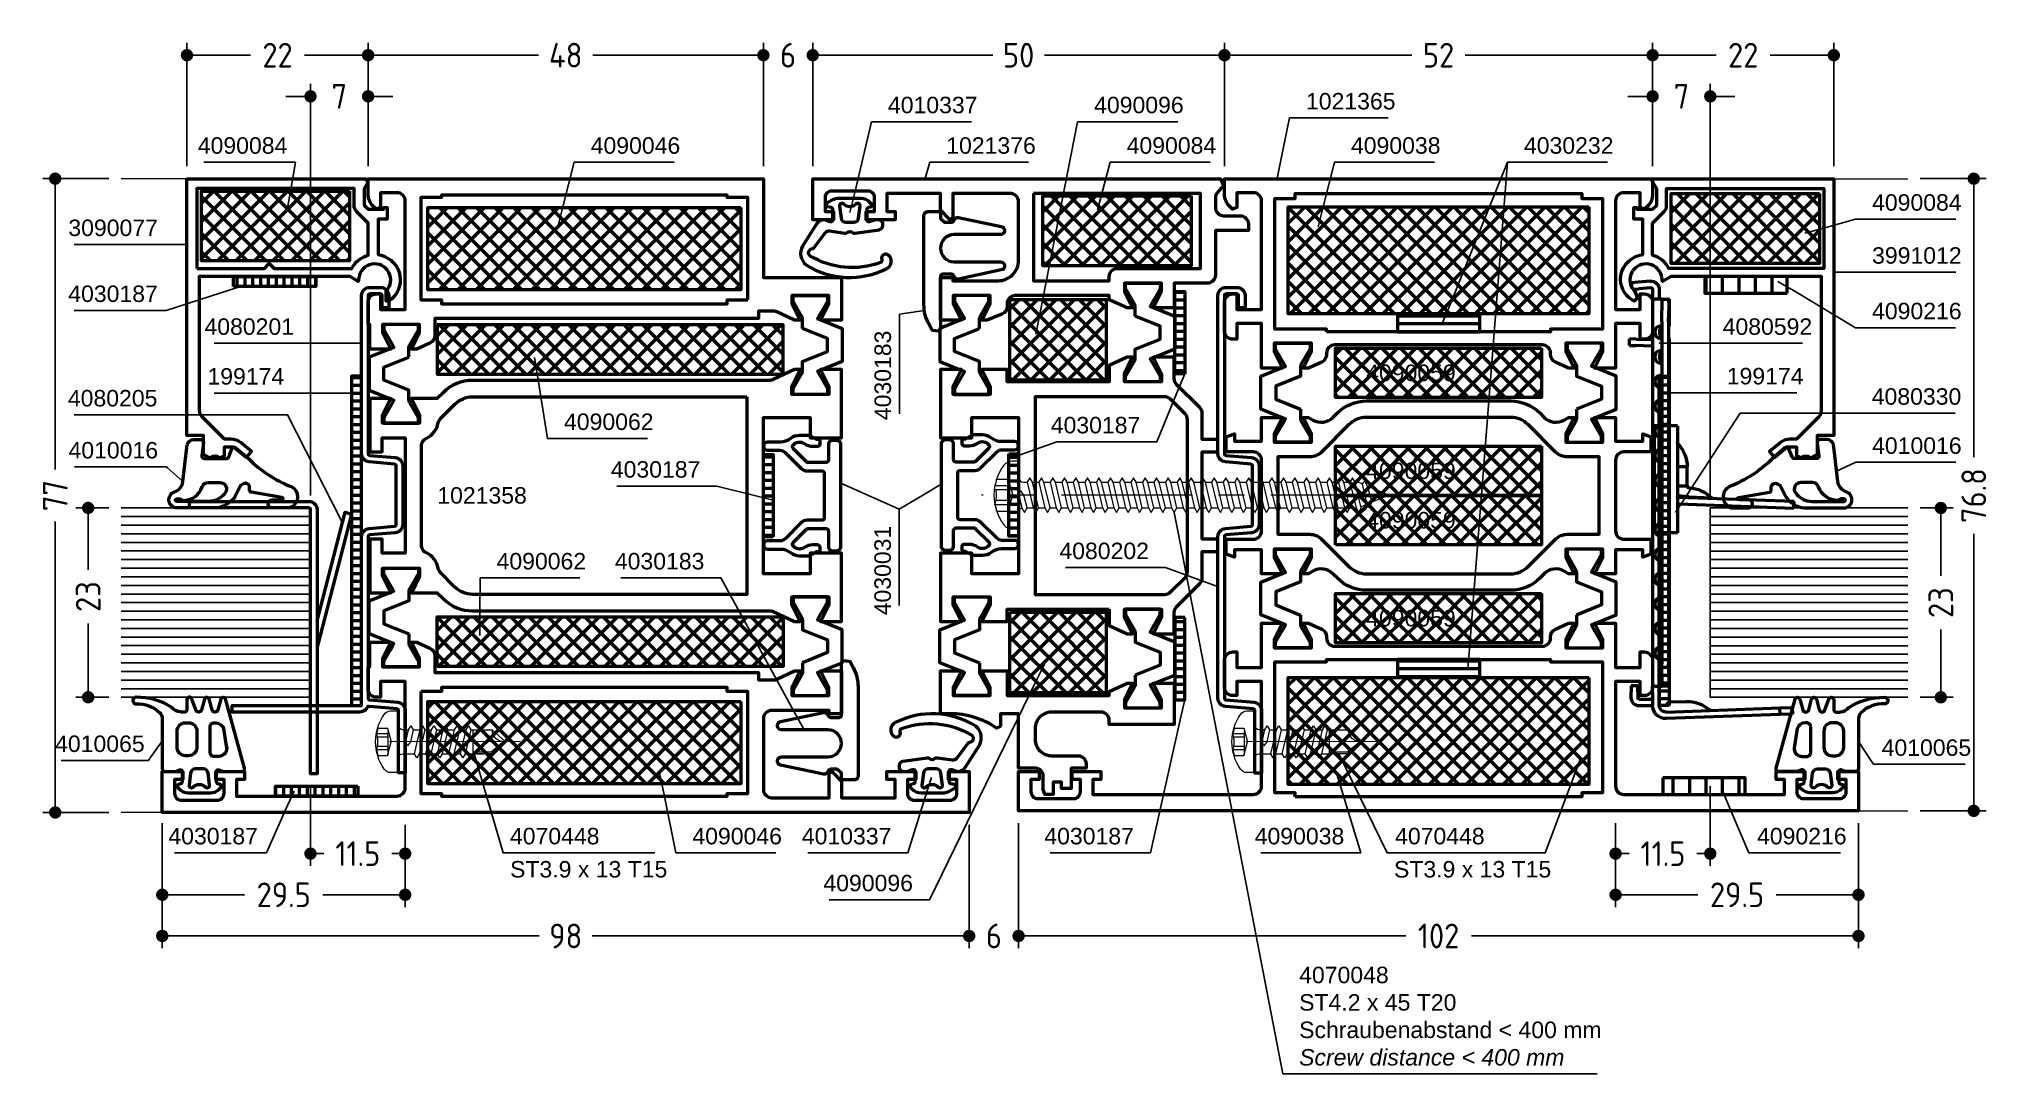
# Model space of a CAD drawing. Header units: millimetres. Extents: x 5 to 241, y 6 to 132.
import ezdxf

# ---------------------------------------------------------------- set-up
doc = ezdxf.new("R2010")
doc.units = ezdxf.units.MM
doc.linetypes.add('CENTER', pattern=[50.8, 31.75, -6.35, 6.35, -6.35])
doc.linetypes.add('HIDDEN', pattern=[9.525, 6.35, -3.175])
for name, color, linetype, lineweight in [('AM_5', 3, 'Continuous', 25), ('AM_C', 50, 'Continuous', 50), ('AM_S', 80, 'Continuous', 50), ('Cent3', 70, 'CENTER', 18), ('CHide4', 10, 'HIDDEN', 13), ('Cont2', 2, 'Continuous', 25), ('Cont3', 70, 'Continuous', 18), ('Cont4', 10, 'Continuous', 13)]:
    doc.layers.add(name, color=color, linetype=linetype, lineweight=lineweight)
doc.layers.add('WBC-GER-ENG', color=7, linetype='Continuous')
doc.styles.add('HBS_DIMTEXTSTYLE', font='isocp.shx')
doc.styles.add('SWISSL', font='swissl.ttf')
doc.dimstyles.new('Konstruktionsschnitt 1-1$0', dxfattribs={"dimscale": 0, "dimtxt": 3, "dimasz": 1.5, "dimexe": 1.5, "dimexo": 1.5, "dimgap": 1.5, "dimtad": 0, "dimdsep": 46, "dimtxsty": 'HBS_DIMTEXTSTYLE', "dimblk": 'PUNKT', "dimcen": 0, "dimclrd": 3, "dimclre": 3, "dimclrt": 2, "dimadec": 1, "dimazin": 2, "dimtfac": 0.7, "dimtofl": 0, "dimtmove": 0, "dimatfit": 3, "dimfxl": 0, "dimtolj": 1, "dimtzin": 0, "dimarcsym": 0})

msp = doc.modelspace()

# ---------------------------------------------------------------- texts
at = {"layer": 'AM_5', "color": 2, "char_height": 2, "attachment_point": 7, "style": 'SWISSL'}
for s, insert in [('1021358', (52.9, 75.263)), ('4070448', (61.724, 33.872)), ('4070448', (169.224, 33.872))]:
    msp.add_mtext(s, dxfattribs=dict(at, insert=insert))

# ---------------------------------------------------------------- blocks, each defined once
blk = doc.blocks.new('WS4070448')
at = {"layer": 'Cent3', "ltscale": 0.5}
blk.add_line((8.05, -14.4), (8.07, 4.66), dxfattribs=at)
at = {"layer": 'CHide4', "ltscale": 0.3}
for p, q in [((7.1, 1.69), (7.1, 3.08)), ((7.51, 1.69), (7.51, 2.97)), ((8.63, 1.69), (8.63, 2.97)), ((9.04, 1.69), (9.04, 3.08))]:
    blk.add_line(p, q, dxfattribs=at)
for points in [[(6.42, 2.92), (6.42, 1.69)], [(9.72, 2.92), (9.72, 1.69)], [(6.42, 1.69), (8.07, 1.25)], [(9.72, 1.69), (8.07, 1.25)]]:
    blk.add_lwpolyline(points, dxfattribs=at)
for centre, radius, start, end in [((6.48, 4.2), 1.28, 267.2848, 298.8872), ((8.07, 5.85), 2.94, 250.6988, 289.3012), ((9.66, 4.2), 1.28, 241.1128, 272.7152), ((6.76, 2.85), 1.21, 253.6643, 286.3357), ((8.07, 11.78), 10.13, 264.4948, 275.5052), ((9.38, 2.85), 1.21, 253.6643, 286.3357)]:
    blk.add_arc(centre, radius, start, end, dxfattribs=at)
at = {"layer": 'Cont4'}
for p, q in [((6.62, -8.64), (6.62, -11)), ((6.62, -8.64), (9.52, -8.64)), ((9.52, -11), (9.52, -8.64)), ((6.62, -11), (8.07, -12.64)), ((8.07, -12.64), (9.52, -11))]:
    blk.add_line(p, q, dxfattribs=at)
blk.add_lwpolyline([(11.39, 2.11, 0.314856), (4.74, 2.11, 0.244912), (4.32, 1.29), (4.32, 0.36), (11.82, 0.36), (11.82, 1.29, 0.244912), (11.39, 2.11, 0.138291)], format="xyb", dxfattribs=at)
for points in [[(6.12, -1.14), (6.62, -1.43), (8.07, -1.08), (8.57, -0.71), (8.07, -0.51), (6.62, -0.85)], [(6.12, -2.54), (6.62, -2.83), (9.52, -2.14), (10.02, -1.85), (9.52, -1.56), (6.62, -2.25)], [(6.12, -3.94), (6.62, -4.23), (9.52, -3.54), (10.02, -3.25), (9.52, -2.96), (6.62, -3.65)], [(6.12, -5.34), (6.62, -5.63), (9.52, -4.94), (10.02, -4.65), (9.52, -4.36), (6.62, -5.05)], [(6.12, -6.74), (6.62, -7.03), (9.52, -6.34), (10.02, -6.05), (9.52, -5.76), (6.62, -6.45)], [(6.12, -8.14), (6.62, -8.43), (9.52, -7.74), (10.02, -7.45), (9.52, -7.16), (6.62, -7.85)]]:
    blk.add_lwpolyline(points, close=True, dxfattribs=at)
for points in [[(6.62, -0.14), (6.62, -0.85)], [(6.62, -1.43), (6.62, -1.85)], [(6.62, -1.43), (6.62, -2.25)], [(6.62, -1.43), (6.62, -2.25)], [(9.52, -0.14), (9.52, -1.56)], [(9.52, -2.14), (9.52, -2.96)], [(6.62, -2.83), (6.62, -3.65)], [(6.62, -4.23), (6.62, -5.05)], [(9.52, -3.54), (9.52, -4.36)], [(6.62, -5.63), (6.62, -6.45)], [(6.62, -7.03), (6.62, -7.85)], [(9.52, -4.94), (9.52, -5.76)], [(9.52, -6.34), (9.52, -7.16)], [(6.62, -8.43), (6.62, -8.64)], [(9.27, -8.64), (9.27, -10.89), (8.1, -12.28)], [(9.52, -7.74), (9.52, -8.64)], [(9.52, -9.14), (9.52, -9.96)], [(6.62, -9.83), (6.62, -10.65)]]:
    blk.add_lwpolyline(points, dxfattribs=at)
for centre, radius, start, end in [((6.12, -0.14), 0.5, 0, 90), ((10.02, -0.14), 0.5, 90, 180), ((6.61, -12.47), 1.47, 353.4244, 89.6688)]:
    blk.add_arc(centre, radius, start, end, dxfattribs=at)
blk = doc.blocks.new('PUNKT')
at = {"color": 0, "linetype": 'Continuous'}
blk.add_line((-0.5, 0), (-1, 0), dxfattribs=at)
at = {"color": 0, "linetype": 'Continuous', "const_width": 0.5}
blk.add_lwpolyline([(-0.25, 0, 1), (0.25, 0, 1)], format="xyb", close=True, dxfattribs=at)
blk = doc.blocks.new('*D5')
at = {"layer": 'AM_5', "color": 3, "lineweight": -2, "transparency": 16777216}
for p, q in [((233, 74.76), (237, 74.76)), ((235.5, 73.26), (235.5, 66.51)), ((235.5, 53.26), (235.5, 60.01)), ((233, 51.76), (237, 51.76))]:
    blk.add_line(p, q, dxfattribs=at)
at = {"layer": 'AM_5', "color": 3, "lineweight": -2, "transparency": 16777216, "xscale": 1.5, "yscale": 1.5, "zscale": 1.5}
for p, rotation in [((235.5, 74.76), 90), ((235.5, 51.76), 270)]:
    blk.add_blockref('PUNKT', p, dxfattribs=dict(at, rotation=rotation))
at = {"layer": 'AM_5', "color": 2, "transparency": 16777216, "insert": (235.5, 63.26), "char_height": 3, "attachment_point": 5, "rotation": 90, "style": 'HBS_DIMTEXTSTYLE'}
blk.add_mtext('\\A1;23', dxfattribs=at)
blk = doc.blocks.new('*D6')
at = {"layer": 'AM_5', "color": 3, "lineweight": -2, "transparency": 16777216}
for p, q in [((233, 114.77), (241, 114.77)), ((239.5, 113.27), (239.5, 80.92)), ((239.5, 39.47), (239.5, 71.62)), ((233, 37.97), (241, 37.97))]:
    blk.add_line(p, q, dxfattribs=at)
at = {"layer": 'AM_5', "color": 3, "lineweight": -2, "transparency": 16777216, "xscale": 1.5, "yscale": 1.5, "zscale": 1.5}
for p, rotation in [((239.5, 114.77), 90), ((239.5, 37.97), 270)]:
    blk.add_blockref('PUNKT', p, dxfattribs=dict(at, rotation=rotation))
at = {"layer": 'AM_5', "color": 2, "transparency": 16777216, "insert": (239.5, 76.27), "char_height": 3, "attachment_point": 5, "rotation": 90, "style": 'HBS_DIMTEXTSTYLE'}
blk.add_mtext('\\A1;76.8', dxfattribs=at)
blk = doc.blocks.new('*D7')
at = {"layer": 'AM_5', "color": 3, "lineweight": -2, "transparency": 16777216}
for p, q in [((207.5, 40.96), (207.5, 31.27)), ((196, 36.47), (196, 31.27)), ((197.5, 32.77), (197.64, 32.77)), ((206, 32.77), (205.86, 32.77))]:
    blk.add_line(p, q, dxfattribs=at)
at = {"layer": 'AM_5', "color": 3, "lineweight": -2, "transparency": 16777216, "xscale": 1.5, "yscale": 1.5, "zscale": 1.5, "rotation": 180}
blk.add_blockref('PUNKT', (196, 32.77), dxfattribs=at)
at = {"layer": 'AM_5', "color": 3, "lineweight": -2, "transparency": 16777216, "xscale": 1.5, "yscale": 1.5, "zscale": 1.5}
blk.add_blockref('PUNKT', (207.5, 32.77), dxfattribs=at)
at = {"layer": 'AM_5', "color": 2, "transparency": 16777216, "insert": (201.75, 32.77), "char_height": 3, "attachment_point": 5, "style": 'HBS_DIMTEXTSTYLE'}
blk.add_mtext('\\A1;11.5', dxfattribs=at)
blk = doc.blocks.new('*D8')
at = {"layer": 'AM_5', "color": 3, "lineweight": -2, "transparency": 16777216}
for p, q in [((196, 36.47), (196, 26.27)), ((225.5, 36.47), (225.5, 26.27)), ((197.5, 27.77), (205.99, 27.77)), ((224, 27.77), (215.51, 27.77))]:
    blk.add_line(p, q, dxfattribs=at)
at = {"layer": 'AM_5', "color": 3, "lineweight": -2, "transparency": 16777216, "xscale": 1.5, "yscale": 1.5, "zscale": 1.5, "rotation": 180}
blk.add_blockref('PUNKT', (196, 27.77), dxfattribs=at)
at = {"layer": 'AM_5', "color": 3, "lineweight": -2, "transparency": 16777216, "xscale": 1.5, "yscale": 1.5, "zscale": 1.5}
blk.add_blockref('PUNKT', (225.5, 27.77), dxfattribs=at)
at = {"layer": 'AM_5', "color": 2, "transparency": 16777216, "insert": (210.75, 27.77), "char_height": 3, "attachment_point": 5, "style": 'HBS_DIMTEXTSTYLE'}
blk.add_mtext('\\A1;29.5', dxfattribs=at)
blk = doc.blocks.new('*D9')
at = {"layer": 'AM_5', "color": 3, "lineweight": -2, "transparency": 16777216}
for p, q in [((123.5, 36.47), (123.5, 21.27)), ((225.5, 36.47), (225.5, 21.27)), ((125, 22.77), (170.51, 22.77)), ((224, 22.77), (178.49, 22.77))]:
    blk.add_line(p, q, dxfattribs=at)
at = {"layer": 'AM_5', "color": 3, "lineweight": -2, "transparency": 16777216, "xscale": 1.5, "yscale": 1.5, "zscale": 1.5, "rotation": 180}
blk.add_blockref('PUNKT', (123.5, 22.77), dxfattribs=at)
at = {"layer": 'AM_5', "color": 3, "lineweight": -2, "transparency": 16777216, "xscale": 1.5, "yscale": 1.5, "zscale": 1.5}
blk.add_blockref('PUNKT', (225.5, 22.77), dxfattribs=at)
at = {"layer": 'AM_5', "color": 2, "transparency": 16777216, "insert": (174.5, 22.77), "char_height": 3, "attachment_point": 5, "style": 'HBS_DIMTEXTSTYLE'}
blk.add_mtext('\\A1;102', dxfattribs=at)
blk = doc.blocks.new('*D10')
at = {"layer": 'AM_5', "color": 3, "lineweight": -2, "transparency": 16777216}
for p, q in [((200.5, 116.27), (200.5, 126.27)), ((207.5, 76.26), (207.5, 126.27)), ((199, 124.77), (197.5, 124.77)), ((209, 124.77), (210.5, 124.77))]:
    blk.add_line(p, q, dxfattribs=at)
at = {"layer": 'AM_5', "color": 3, "lineweight": -2, "transparency": 16777216, "xscale": 1.5, "yscale": 1.5, "zscale": 1.5}
blk.add_blockref('PUNKT', (200.5, 124.77), dxfattribs=at)
at = {"layer": 'AM_5', "color": 3, "lineweight": -2, "transparency": 16777216, "xscale": 1.5, "yscale": 1.5, "zscale": 1.5, "rotation": 180}
blk.add_blockref('PUNKT', (207.5, 124.77), dxfattribs=at)
at = {"layer": 'AM_5', "color": 2, "transparency": 16777216, "insert": (204, 124.77), "char_height": 3, "attachment_point": 5, "style": 'HBS_DIMTEXTSTYLE'}
blk.add_mtext('\\A1;7', dxfattribs=at)
blk = doc.blocks.new('*D11')
at = {"layer": 'AM_5', "color": 3, "lineweight": -2, "transparency": 16777216}
for p, q in [((200.5, 116.27), (200.5, 131.27)), ((222.5, 116.27), (222.5, 131.27)), ((202, 129.77), (208.22, 129.77)), ((221, 129.77), (214.78, 129.77))]:
    blk.add_line(p, q, dxfattribs=at)
at = {"layer": 'AM_5', "color": 3, "lineweight": -2, "transparency": 16777216, "xscale": 1.5, "yscale": 1.5, "zscale": 1.5, "rotation": 180}
blk.add_blockref('PUNKT', (200.5, 129.77), dxfattribs=at)
at = {"layer": 'AM_5', "color": 3, "lineweight": -2, "transparency": 16777216, "xscale": 1.5, "yscale": 1.5, "zscale": 1.5}
blk.add_blockref('PUNKT', (222.5, 129.77), dxfattribs=at)
at = {"layer": 'AM_5', "color": 2, "transparency": 16777216, "insert": (211.5, 129.77), "char_height": 3, "attachment_point": 5, "style": 'HBS_DIMTEXTSTYLE'}
blk.add_mtext('\\A1;22', dxfattribs=at)
blk = doc.blocks.new('*D12')
at = {"layer": 'AM_5', "color": 3, "lineweight": -2, "transparency": 16777216}
for p, q in [((148.5, 116.27), (148.5, 131.27)), ((200.5, 116.27), (200.5, 131.27)), ((150, 129.77), (171.26, 129.77)), ((199, 129.77), (177.74, 129.77))]:
    blk.add_line(p, q, dxfattribs=at)
at = {"layer": 'AM_5', "color": 3, "lineweight": -2, "transparency": 16777216, "xscale": 1.5, "yscale": 1.5, "zscale": 1.5, "rotation": 180}
blk.add_blockref('PUNKT', (148.5, 129.77), dxfattribs=at)
at = {"layer": 'AM_5', "color": 3, "lineweight": -2, "transparency": 16777216, "xscale": 1.5, "yscale": 1.5, "zscale": 1.5}
blk.add_blockref('PUNKT', (200.5, 129.77), dxfattribs=at)
at = {"layer": 'AM_5', "color": 2, "transparency": 16777216, "insert": (174.5, 129.77), "char_height": 3, "attachment_point": 5, "style": 'HBS_DIMTEXTSTYLE'}
blk.add_mtext('\\A1;52', dxfattribs=at)
blk = doc.blocks.new('*S49')
at = {"layer": 'AM_5', "color": 3, "linetype": 'Continuous'}
blk.add_line((225.11, 80.29), (222.84, 79.24), dxfattribs=at)
at = {"layer": 'AM_5', "color": 3}
for p, q in [((225.15, 80.31), (225.11, 80.29)), ((237.31, 80.31), (225.15, 80.31))]:
    blk.add_line(p, q, dxfattribs=at)
at = {"layer": 'AM_5', "color": 2, "insert": (227.15, 81.31), "char_height": 2, "attachment_point": 7, "style": 'SWISSL'}
blk.add_mtext('4010016', dxfattribs=at)
blk = doc.blocks.new('*S50')
at = {"layer": 'AM_5', "color": 3, "linetype": 'Continuous'}
blk.add_line((203.8, 94.77), (201.3, 94.77), dxfattribs=at)
at = {"layer": 'AM_5', "color": 3}
blk.add_line((218.7, 94.77), (203.8, 94.77), dxfattribs=at)
at = {"layer": 'AM_5', "color": 2, "insert": (209, 95.77), "char_height": 2, "attachment_point": 7, "style": 'SWISSL'}
blk.add_mtext('4080592', dxfattribs=at)
blk = doc.blocks.new('*S51')
at = {"layer": 'AM_5', "color": 3, "linetype": 'Continuous'}
blk.add_line((226.87, 44.29), (225.5, 46.38), dxfattribs=at)
at = {"layer": 'AM_5', "color": 3}
for p, q in [((227.31, 43.62), (226.87, 44.29)), ((238.44, 43.62), (227.31, 43.62))]:
    blk.add_line(p, q, dxfattribs=at)
at = {"layer": 'AM_5', "color": 2, "insert": (228.31, 44.62), "char_height": 2, "attachment_point": 7, "style": 'SWISSL'}
blk.add_mtext('4010065', dxfattribs=at)
blk = doc.blocks.new('*U14', base_point=(148.23, 124))
for p, q in [((148.23, 145.95), (172.23, 145.95)), ((148.23, 144.91), (172.23, 144.91)), ((148.23, 143.86), (172.23, 143.86)), ((148.23, 142.82), (172.23, 142.82)), ((148.23, 141.77), (172.23, 141.77)), ((148.23, 140.72), (172.23, 140.72)), ((148.23, 139.68), (172.23, 139.68)), ((148.23, 138.63), (172.23, 138.63)), ((148.23, 137.59), (172.23, 137.59)), ((148.23, 136.54), (172.23, 136.54)), ((148.23, 135.5), (172.23, 135.5)), ((148.23, 134.45), (172.23, 134.45)), ((148.23, 133.41), (172.23, 133.41)), ((148.23, 132.36), (172.23, 132.36)), ((148.23, 131.32), (172.23, 131.32)), ((148.23, 130.27), (172.23, 130.27)), ((148.23, 129.22), (172.23, 129.22)), ((148.23, 128.18), (172.23, 128.18)), ((148.23, 127.13), (172.23, 127.13)), ((148.23, 126.09), (172.23, 126.09)), ((148.23, 125.04), (172.23, 125.04))]:
    blk.add_line(p, q)
blk.add_lwpolyline([(172.23, 124), (148.23, 124), (148.23, 147), (172.23, 147)])
blk = doc.blocks.new('*S52')
at = {"layer": 'AM_5', "color": 3, "linetype": 'Continuous'}
blk.add_line((209.95, 38.08), (208.97, 40.38), dxfattribs=at)
at = {"layer": 'AM_5', "color": 3}
for p, q in [((212.18, 32.87), (209.95, 38.08)), ((223.33, 32.87), (212.18, 32.87))]:
    blk.add_line(p, q, dxfattribs=at)
at = {"layer": 'AM_5', "color": 2, "insert": (213.18, 33.87), "char_height": 2, "attachment_point": 7, "style": 'SWISSL'}
blk.add_mtext('4090216', dxfattribs=at)
blk = doc.blocks.new('*S53')
at = {"layer": 'AM_5', "color": 3, "linetype": 'Continuous'}
blk.add_line((225, 103.41), (222.5, 103.41), dxfattribs=at)
at = {"layer": 'AM_5', "color": 3}
for p, q in [((225.15, 103.41), (225, 103.41)), ((237.31, 103.41), (225.15, 103.41))]:
    blk.add_line(p, q, dxfattribs=at)
at = {"layer": 'AM_5', "color": 2, "insert": (227.15, 104.41), "char_height": 2, "attachment_point": 7, "style": 'SWISSL'}
blk.add_mtext('3991012', dxfattribs=at)
blk = doc.blocks.new('*S54')
at = {"layer": 'AM_5', "color": 3}
for p, q in [((225.15, 109.85), (221.4, 108.81)), ((237.31, 109.85), (225.15, 109.85))]:
    blk.add_line(p, q, dxfattribs=at)
at = {"layer": 'AM_5', "color": 3, "linetype": 'Continuous'}
blk.add_line((221.4, 108.81), (218.99, 108.14), dxfattribs=at)
at = {"layer": 'AM_5', "color": 2, "insert": (227.15, 110.85), "char_height": 2, "attachment_point": 7, "style": 'SWISSL'}
blk.add_mtext('4090084', dxfattribs=at)
blk = doc.blocks.new('*S55')
at = {"layer": 'AM_5', "color": 3, "linetype": 'Continuous'}
blk.add_line((217.87, 101.01), (215.72, 102.29), dxfattribs=at)
at = {"layer": 'AM_5', "color": 3}
for p, q in [((225.15, 96.66), (217.87, 101.01)), ((237.3, 96.66), (225.15, 96.66))]:
    blk.add_line(p, q, dxfattribs=at)
at = {"layer": 'AM_5', "color": 2, "insert": (227.15, 97.66), "char_height": 2, "attachment_point": 7, "style": 'SWISSL'}
blk.add_mtext('4090216', dxfattribs=at)
blk = doc.blocks.new('*S56')
at = {"layer": 'AM_5', "color": 3}
for p, q in [((211.12, 86.28), (204.64, 76.32)), ((237.24, 86.28), (211.12, 86.28))]:
    blk.add_line(p, q, dxfattribs=at)
at = {"layer": 'AM_5', "color": 3, "linetype": 'Continuous'}
blk.add_line((204.64, 76.32), (203.27, 74.23), dxfattribs=at)
at = {"layer": 'AM_5', "color": 2, "insert": (227.11, 87.28), "char_height": 2, "attachment_point": 7, "style": 'SWISSL'}
blk.add_mtext('4080330', dxfattribs=at)
blk = doc.blocks.new('ZAHL links')
at = {"layer": 'AM_5', "color": 2, "style": 'SWISSL'}
blk.add_attdef('XXX', (1.85, -2.5), '', height=1.5, dxfattribs=at)
blk = doc.blocks.new('*S57')
at = {"layer": 'AM_5', "color": 3}
for p, q in [((156.4, 122.15), (155.39, 117.22)), ((168.37, 122.15), (156.4, 122.15))]:
    blk.add_line(p, q, dxfattribs=at)
at = {"layer": 'AM_5', "color": 3, "linetype": 'Continuous'}
blk.add_line((155.39, 117.22), (154.89, 114.77), dxfattribs=at)
at = {"layer": 'AM_5', "color": 2, "insert": (158.4, 123.15), "char_height": 2, "attachment_point": 7, "style": 'SWISSL'}
blk.add_mtext('1021365', dxfattribs=at)
blk = doc.blocks.new('*S58')
at = {"layer": 'AM_5', "color": 3}
for p, q in [((161.86, 116.77), (160.49, 111.34)), ((174, 116.77), (161.86, 116.77))]:
    blk.add_line(p, q, dxfattribs=at)
at = {"layer": 'AM_5', "color": 3, "linetype": 'Continuous'}
blk.add_line((160.49, 111.34), (159.88, 108.92), dxfattribs=at)
at = {"layer": 'AM_5', "color": 2, "insert": (163.86, 117.77), "char_height": 2, "attachment_point": 7, "style": 'SWISSL'}
blk.add_mtext('4090038', dxfattribs=at)
blk = doc.blocks.new('*S59')
at = {"layer": 'AM_5', "color": 3}
for p, q in [((182.87, 116.77), (175.89, 99.48)), ((182.87, 116.77), (178.25, 57.7)), ((195, 116.77), (182.87, 116.77))]:
    blk.add_line(p, q, dxfattribs=at)
at = {"layer": 'AM_5', "color": 3, "linetype": 'Continuous'}
for p, q in [((175.89, 99.48), (174.95, 97.17)), ((178.25, 57.7), (178.06, 55.21))]:
    blk.add_line(p, q, dxfattribs=at)
at = {"layer": 'AM_5', "color": 2, "insert": (184.87, 117.77), "char_height": 2, "attachment_point": 7, "style": 'SWISSL'}
blk.add_mtext('4030232', dxfattribs=at)
blk = doc.blocks.new('*S60')
at = {"layer": 'AM_5', "color": 3, "linetype": 'Continuous'}
blk.add_line((162.76, 40.44), (162.04, 42.83), dxfattribs=at)
at = {"layer": 'AM_5', "color": 3}
for p, q in [((165.05, 32.87), (162.76, 40.44)), ((152.9, 32.87), (165.05, 32.87))]:
    blk.add_line(p, q, dxfattribs=at)
at = {"layer": 'AM_5', "color": 2, "insert": (163.05, 33.87), "char_height": 2, "attachment_point": 9, "style": 'SWISSL'}
blk.add_mtext('4090038', dxfattribs=at)
blk = doc.blocks.new('*D15')
at = {"layer": 'AM_5', "color": 3, "lineweight": -2, "transparency": 16777216}
for p, q in [((37.5, 40.97), (37.5, 31.27)), ((49, 36.27), (49, 31.27)), ((39, 32.77), (39.14, 32.77)), ((47.5, 32.77), (47.36, 32.77))]:
    blk.add_line(p, q, dxfattribs=at)
at = {"layer": 'AM_5', "color": 3, "lineweight": -2, "transparency": 16777216, "xscale": 1.5, "yscale": 1.5, "zscale": 1.5, "rotation": 180}
blk.add_blockref('PUNKT', (37.5, 32.77), dxfattribs=at)
at = {"layer": 'AM_5', "color": 3, "lineweight": -2, "transparency": 16777216, "xscale": 1.5, "yscale": 1.5, "zscale": 1.5}
blk.add_blockref('PUNKT', (49, 32.77), dxfattribs=at)
at = {"layer": 'AM_5', "color": 2, "transparency": 16777216, "insert": (43.25, 32.77), "char_height": 3, "attachment_point": 5, "style": 'HBS_DIMTEXTSTYLE'}
blk.add_mtext('\\A1;11.5', dxfattribs=at)
blk = doc.blocks.new('*D16')
at = {"layer": 'AM_5', "color": 3, "lineweight": -2, "transparency": 16777216}
for p, q in [((19.5, 36.47), (19.5, 26.27)), ((49, 36.27), (49, 26.27)), ((21, 27.77), (29.49, 27.77)), ((47.5, 27.77), (39.01, 27.77))]:
    blk.add_line(p, q, dxfattribs=at)
at = {"layer": 'AM_5', "color": 3, "lineweight": -2, "transparency": 16777216, "xscale": 1.5, "yscale": 1.5, "zscale": 1.5, "rotation": 180}
blk.add_blockref('PUNKT', (19.5, 27.77), dxfattribs=at)
at = {"layer": 'AM_5', "color": 3, "lineweight": -2, "transparency": 16777216, "xscale": 1.5, "yscale": 1.5, "zscale": 1.5}
blk.add_blockref('PUNKT', (49, 27.77), dxfattribs=at)
at = {"layer": 'AM_5', "color": 2, "transparency": 16777216, "insert": (34.25, 27.77), "char_height": 3, "attachment_point": 5, "style": 'HBS_DIMTEXTSTYLE'}
blk.add_mtext('\\A1;29.5', dxfattribs=at)
blk = doc.blocks.new('*S61')
at = {"layer": 'AM_5', "color": 3, "linetype": 'Continuous'}
blk.add_line((143.13, 49.03), (143.68, 51.47), dxfattribs=at)
at = {"layer": 'AM_5', "color": 3}
for p, q in [((139.5, 32.87), (143.13, 49.03)), ((127.35, 32.87), (139.5, 32.87))]:
    blk.add_line(p, q, dxfattribs=at)
at = {"layer": 'AM_5', "color": 2, "insert": (137.5, 33.87), "char_height": 2, "attachment_point": 9, "style": 'SWISSL'}
blk.add_mtext('4030187', dxfattribs=at)
blk = doc.blocks.new('*S62')
at = {"layer": 'AM_5', "color": 3}
for p, q in [((134.62, 116.77), (133.74, 113.42)), ((146.77, 116.77), (134.62, 116.77))]:
    blk.add_line(p, q, dxfattribs=at)
at = {"layer": 'AM_5', "color": 3, "linetype": 'Continuous'}
blk.add_line((133.74, 113.42), (133.1, 111), dxfattribs=at)
at = {"layer": 'AM_5', "color": 2, "insert": (136.62, 117.77), "char_height": 2, "attachment_point": 7, "style": 'SWISSL'}
blk.add_mtext('4090084', dxfattribs=at)
blk = doc.blocks.new('*S63')
at = {"layer": 'AM_5', "color": 3, "linetype": 'Continuous'}
blk.add_line((142.73, 88.75), (143.68, 91.07), dxfattribs=at)
at = {"layer": 'AM_5', "color": 3}
for p, q in [((140.28, 82.8), (142.73, 88.75)), ((128.13, 82.8), (140.28, 82.8))]:
    blk.add_line(p, q, dxfattribs=at)
at = {"layer": 'AM_5', "color": 2, "insert": (138.28, 83.8), "char_height": 2, "attachment_point": 9, "style": 'SWISSL'}
blk.add_mtext('4030187', dxfattribs=at)
blk = doc.blocks.new('*D17')
at = {"layer": 'AM_5', "color": 3, "lineweight": -2, "transparency": 16777216}
for p, q in [((37.5, 76.27), (37.5, 126.27)), ((44.5, 116.27), (44.5, 126.27)), ((36, 124.77), (34.5, 124.77)), ((46, 124.77), (47.5, 124.77))]:
    blk.add_line(p, q, dxfattribs=at)
at = {"layer": 'AM_5', "color": 3, "lineweight": -2, "transparency": 16777216, "xscale": 1.5, "yscale": 1.5, "zscale": 1.5}
blk.add_blockref('PUNKT', (37.5, 124.77), dxfattribs=at)
at = {"layer": 'AM_5', "color": 3, "lineweight": -2, "transparency": 16777216, "xscale": 1.5, "yscale": 1.5, "zscale": 1.5, "rotation": 180}
blk.add_blockref('PUNKT', (44.5, 124.77), dxfattribs=at)
at = {"layer": 'AM_5', "color": 2, "transparency": 16777216, "insert": (41, 124.77), "char_height": 3, "attachment_point": 5, "style": 'HBS_DIMTEXTSTYLE'}
blk.add_mtext('\\A1;7', dxfattribs=at)
blk = doc.blocks.new('*D18')
at = {"layer": 'AM_5', "color": 3, "lineweight": -2, "transparency": 16777216}
for p, q in [((22.5, 116.27), (22.5, 131.27)), ((44.5, 116.27), (44.5, 131.27)), ((24, 129.77), (30.22, 129.77)), ((43, 129.77), (36.78, 129.77))]:
    blk.add_line(p, q, dxfattribs=at)
at = {"layer": 'AM_5', "color": 3, "lineweight": -2, "transparency": 16777216, "xscale": 1.5, "yscale": 1.5, "zscale": 1.5, "rotation": 180}
blk.add_blockref('PUNKT', (22.5, 129.77), dxfattribs=at)
at = {"layer": 'AM_5', "color": 3, "lineweight": -2, "transparency": 16777216, "xscale": 1.5, "yscale": 1.5, "zscale": 1.5}
blk.add_blockref('PUNKT', (44.5, 129.77), dxfattribs=at)
at = {"layer": 'AM_5', "color": 2, "transparency": 16777216, "insert": (33.5, 129.77), "char_height": 3, "attachment_point": 5, "style": 'HBS_DIMTEXTSTYLE'}
blk.add_mtext('\\A1;22', dxfattribs=at)
blk = doc.blocks.new('*S64')
at = {"layer": 'AM_5', "color": 3}
for p, q in [((129.19, 67.52), (141.33, 67.52)), ((141.33, 67.52), (145.41, 66.03))]:
    blk.add_line(p, q, dxfattribs=at)
at = {"layer": 'AM_5', "color": 3, "linetype": 'Continuous'}
blk.add_line((145.41, 66.03), (147.76, 65.17), dxfattribs=at)
at = {"layer": 'AM_5', "color": 2, "insert": (139.33, 68.52), "char_height": 2, "attachment_point": 9, "style": 'SWISSL'}
blk.add_mtext('4080202', dxfattribs=at)
blk = doc.blocks.new('ws4070048')
at = {"layer": 'Cent3', "ltscale": 0.5}
blk.add_line((0, -46.5), (0, 4.5), dxfattribs=at)
at = {"layer": 'CHide4', "ltscale": 0.3}
for p, q in [((-1.17, 1.25), (-1.17, 2.88)), ((-0.68, 1.25), (-0.68, 2.75)), ((0.64, 1.25), (0.64, 2.75)), ((1.13, 1.25), (1.13, 2.88))]:
    blk.add_line(p, q, dxfattribs=at)
for points in [[(-1.97, 2.67), (-1.97, 1.25)], [(1.93, 2.68), (1.93, 1.25)], [(-1.97, 1.25), (-0.02, 0.73)], [(1.93, 1.25), (-0.02, 0.73)]]:
    blk.add_lwpolyline(points, dxfattribs=at)
for centre, radius, start, end in [((-1.96, 4.21), 1.54, 269.5743, 300.8836), ((-0.02, 6.16), 3.47, 250.6988, 289.3012), ((1.89, 4.21), 1.52, 240.1044, 271.5646), ((-1.57, 2.62), 1.43, 253.6643, 286.3357), ((-0.02, 13.16), 11.97, 264.4948, 275.5052), ((1.53, 2.62), 1.43, 253.6643, 286.3357)]:
    blk.add_arc(centre, radius, start, end, dxfattribs=at)
at = {"layer": 'Cont4'}
blk.add_lwpolyline([(3.62, 1.78, 0.336235), (-3.62, 1.78, 0.234691), (-4.1, 0.82), (-4.1, 0), (4.1, 0), (4.1, 0.82, 0.234691), (3.62, 1.78, 0.14402)], format="xyb", dxfattribs=at)
for points in [[(-1.55, -0.38), (-2.1, -0.7), (-1.55, -1.02), (0, -0.65), (0.55, -0.23), (0, -0.01)], [(-1.55, -1.78), (-2.1, -2.1), (-1.55, -2.42), (1.55, -1.68), (2.1, -1.36), (1.55, -1.04)], [(-1.55, -3.18), (-2.1, -3.5), (-1.55, -3.82), (1.55, -3.08), (2.1, -2.76), (1.55, -2.44)], [(-1.55, -4.58), (-2.1, -4.9), (-1.55, -5.22), (1.55, -4.48), (2.1, -4.16), (1.55, -3.84)], [(-1.55, -5.98), (-2.1, -6.3), (-1.55, -6.62), (1.55, -5.88), (2.1, -5.56), (1.55, -5.24)], [(-1.55, -7.38), (-2.1, -7.7), (-1.55, -8.02), (1.55, -7.28), (2.1, -6.96), (1.55, -6.64)], [(-1.55, -8.78), (-2.1, -9.1), (-1.55, -9.42), (1.55, -8.68), (2.1, -8.36), (1.55, -8.04)], [(-1.55, -10.18), (-2.1, -10.5), (-1.55, -10.82), (1.55, -10.08), (2.1, -9.76), (1.55, -9.44)], [(-1.55, -11.58), (-2.1, -11.9), (-1.55, -12.22), (1.55, -11.48), (2.1, -11.16), (1.55, -10.84)], [(-1.55, -12.98), (-2.1, -13.3), (-1.55, -13.62), (1.55, -12.88), (2.1, -12.56), (1.55, -12.24)], [(-1.55, -14.38), (-2.1, -14.7), (-1.55, -15.02), (1.55, -14.28), (2.1, -13.96), (1.55, -13.64)], [(-1.55, -15.78), (-2.1, -16.1), (-1.55, -16.42), (1.55, -15.68), (2.1, -15.36), (1.55, -15.04)], [(-1.55, -17.18), (-2.1, -17.5), (-1.55, -17.82), (1.55, -17.08), (2.1, -16.76), (1.55, -16.44)], [(-1.55, -18.58), (-2.1, -18.9), (-1.55, -19.22), (1.55, -18.48), (2.1, -18.16), (1.55, -17.84)], [(-1.55, -19.98), (-2.1, -20.3), (-1.55, -20.62), (1.55, -19.88), (2.1, -19.56), (1.55, -19.24)], [(-1.55, -21.38), (-2.1, -21.7), (-1.55, -22.02), (1.55, -21.28), (2.1, -20.96), (1.55, -20.64)], [(-1.55, -22.78), (-2.1, -23.1), (-1.55, -23.42), (1.55, -22.68), (2.1, -22.36), (1.55, -22.04)], [(-1.55, -24.18), (-2.1, -24.5), (-1.55, -24.82), (1.55, -24.08), (2.1, -23.76), (1.55, -23.44)], [(-1.55, -25.58), (-2.1, -25.9), (-1.55, -26.22), (1.55, -25.48), (2.1, -25.16), (1.55, -24.84)], [(-1.55, -26.98), (-2.1, -27.3), (-1.55, -27.62), (1.55, -26.88), (2.1, -26.56), (1.55, -26.24)], [(-1.55, -28.38), (-2.1, -28.7), (-1.55, -29.02), (1.55, -28.28), (2.1, -27.96), (1.55, -27.64)], [(-1.55, -29.78), (-2.1, -30.1), (-1.55, -30.42), (1.55, -29.68), (2.1, -29.36), (1.55, -29.04)], [(-1.55, -31.18), (-2.1, -31.5), (-1.55, -31.82), (1.55, -31.08), (2.1, -30.76), (1.55, -30.44)], [(-1.55, -32.58), (-2.1, -32.9), (-1.55, -33.22), (1.55, -32.48), (2.1, -32.16), (1.55, -31.84)], [(-1.55, -33.98), (-2.1, -34.3), (-1.55, -34.62), (1.55, -33.88), (2.1, -33.56), (1.55, -33.24)], [(-1.55, -35.38), (-2.1, -35.7), (-1.55, -36.02), (1.55, -35.28), (2.1, -34.96), (1.55, -34.64)], [(-1.55, -36.78), (-2.1, -37.1), (-1.55, -37.42), (1.55, -36.68), (2.1, -36.36), (1.55, -36.04)], [(-1.55, -38.18), (-2.1, -38.5), (-1.55, -38.82), (1.55, -38.08), (2.1, -37.76), (1.55, -37.44)], [(-1.55, -39.58), (-2.1, -39.9), (-1.55, -40.22), (1.55, -39.48), (2.1, -39.16), (1.55, -38.84)], [(-1.55, -40.98), (-2.1, -41.3), (-1.55, -41.62), (1.55, -40.88), (2.1, -40.56), (1.55, -40.24)], [(1.34, -41.76), (1.73, -42.02), (1.11, -42.33), (-0.87, -42.9), (-1.5, -42.59), (-1.11, -42.33)]]:
    blk.add_lwpolyline(points, close=True, dxfattribs=at)
for points in [[(-1.55, -1.02), (-1.55, -1.78)], [(1.55, -0.6), (1.55, -1.04)], [(1.55, -1.68), (1.55, -2.44)], [(-1.55, -2.42), (-1.55, -3.18)], [(-1.55, -3.82), (-1.55, -4.58)], [(1.55, -3.08), (1.55, -3.84)], [(1.55, -4.48), (1.55, -5.24)], [(-1.55, -5.22), (-1.55, -5.98)], [(-1.55, -6.62), (-1.55, -7.38)], [(1.55, -5.88), (1.55, -6.64)], [(-1.55, -8.02), (-1.55, -8.78)], [(-1.55, -9.42), (-1.55, -10.18)], [(1.55, -7.28), (1.55, -8.04)], [(1.55, -8.68), (1.55, -9.44)], [(-1.55, -10.82), (-1.55, -11.58)], [(1.55, -10.08), (1.55, -10.84)], [(1.55, -11.48), (1.55, -12.24)], [(-1.55, -12.22), (-1.55, -12.98)], [(-1.55, -13.62), (-1.55, -14.38)], [(1.55, -12.88), (1.55, -13.64)], [(-1.55, -15.02), (-1.55, -15.78)], [(-1.55, -16.42), (-1.55, -17.18)], [(1.55, -14.28), (1.55, -15.04)], [(1.55, -15.68), (1.55, -16.44)], [(-1.55, -17.82), (-1.55, -18.58)], [(1.55, -17.08), (1.55, -17.84)], [(1.55, -18.48), (1.55, -19.24)], [(-1.55, -19.22), (-1.55, -19.98)], [(-1.55, -20.62), (-1.55, -21.38)], [(1.55, -19.88), (1.55, -20.64)], [(1.55, -21.28), (1.55, -22.04)], [(-1.55, -22.02), (-1.55, -22.78)], [(-1.55, -23.42), (-1.55, -24.18)], [(1.55, -22.68), (1.55, -23.44)], [(-1.55, -24.82), (-1.55, -25.58)], [(1.55, -24.08), (1.55, -24.84)], [(1.55, -25.48), (1.55, -26.24)], [(-1.55, -26.22), (-1.55, -26.98)], [(-1.55, -27.62), (-1.55, -28.38)], [(1.55, -26.88), (1.55, -27.64)], [(1.55, -28.28), (1.55, -29.04)], [(-1.55, -29.02), (-1.55, -29.78)], [(-1.55, -30.42), (-1.55, -31.18)], [(1.55, -29.68), (1.55, -30.44)], [(-1.55, -31.82), (-1.55, -32.58)], [(1.55, -31.08), (1.55, -31.84)], [(1.55, -32.48), (1.55, -33.24)], [(-1.55, -33.22), (-1.55, -33.98)], [(-1.55, -34.62), (-1.55, -35.38)], [(1.55, -33.88), (1.55, -34.64)], [(1.55, -35.28), (1.55, -36.04)], [(-1.55, -36.02), (-1.55, -36.78)], [(-1.55, -37.42), (-1.55, -38.18)], [(1.55, -36.68), (1.55, -37.44)], [(-1.55, -38.82), (-1.55, -39.58)], [(-1.55, -40.22), (-1.55, -40.98)], [(1.55, -38.08), (1.55, -38.84)], [(1.55, -39.48), (1.55, -40.24)], [(-1.11, -42.33), (-1.41, -41.59)], [(1.11, -42.33), (0, -45), (-0.87, -42.9)], [(1.34, -41.76), (1.55, -41.26)], [(1.55, -40.88), (1.55, -41.26)]]:
    blk.add_lwpolyline(points, dxfattribs=at)
for centre, start, end in [((2.15, -0.6), 90, 180), ((-2.15, -0.6), 19.2803, 90)]:
    blk.add_arc(centre, 0.6, start, end, dxfattribs=at)
blk = doc.blocks.new('*S65')
at = {"layer": 'AM_5', "color": 3}
for p, q in [((112.71, 116.77), (112.15, 114.77)), ((124.71, 116.77), (112.71, 116.77))]:
    blk.add_line(p, q, dxfattribs=at)
at = {"layer": 'AM_5', "color": 2, "insert": (114.71, 117.77), "char_height": 2, "attachment_point": 7, "style": 'SWISSL'}
blk.add_mtext('1021376', dxfattribs=at)
blk = doc.blocks.new('*D20')
at = {"layer": 'AM_5', "color": 3, "lineweight": -2, "transparency": 16777216}
for p, q in [((13, 74.77), (9, 74.77)), ((10.5, 73.27), (10.5, 67.24)), ((10.5, 53.27), (10.5, 60.74)), ((13, 51.77), (9, 51.77))]:
    blk.add_line(p, q, dxfattribs=at)
at = {"layer": 'AM_5', "color": 3, "lineweight": -2, "transparency": 16777216, "xscale": 1.5, "yscale": 1.5, "zscale": 1.5}
for p, rotation in [((10.5, 74.77), 90), ((10.5, 51.77), 270)]:
    blk.add_blockref('PUNKT', p, dxfattribs=dict(at, rotation=rotation))
at = {"layer": 'AM_5', "color": 2, "transparency": 16777216, "insert": (10.5, 63.99), "char_height": 3, "attachment_point": 5, "rotation": 90, "style": 'HBS_DIMTEXTSTYLE'}
blk.add_mtext('\\A1;23', dxfattribs=at)
blk = doc.blocks.new('*D21')
at = {"layer": 'AM_5', "color": 3, "lineweight": -2, "transparency": 16777216}
for p, q in [((19.5, 36.47), (19.5, 21.27)), ((117.5, 36.27), (117.5, 21.27)), ((21, 22.77), (65.29, 22.77)), ((116, 22.77), (71.71, 22.77))]:
    blk.add_line(p, q, dxfattribs=at)
at = {"layer": 'AM_5', "color": 3, "lineweight": -2, "transparency": 16777216, "xscale": 1.5, "yscale": 1.5, "zscale": 1.5, "rotation": 180}
blk.add_blockref('PUNKT', (19.5, 22.77), dxfattribs=at)
at = {"layer": 'AM_5', "color": 3, "lineweight": -2, "transparency": 16777216, "xscale": 1.5, "yscale": 1.5, "zscale": 1.5}
blk.add_blockref('PUNKT', (117.5, 22.77), dxfattribs=at)
at = {"layer": 'AM_5', "color": 2, "transparency": 16777216, "insert": (68.5, 22.77), "char_height": 3, "attachment_point": 5, "style": 'HBS_DIMTEXTSTYLE'}
blk.add_mtext('\\A1;98', dxfattribs=at)
blk = doc.blocks.new('*D22')
at = {"layer": 'AM_5', "color": 3, "lineweight": -2, "transparency": 16777216}
for p, q in [((117.5, 36.27), (117.5, 21.27)), ((123.5, 36.47), (123.5, 21.27)), ((116, 22.77), (114.5, 22.77)), ((125, 22.77), (126.5, 22.77))]:
    blk.add_line(p, q, dxfattribs=at)
at = {"layer": 'AM_5', "color": 3, "lineweight": -2, "transparency": 16777216, "xscale": 1.5, "yscale": 1.5, "zscale": 1.5}
blk.add_blockref('PUNKT', (117.5, 22.77), dxfattribs=at)
at = {"layer": 'AM_5', "color": 3, "lineweight": -2, "transparency": 16777216, "xscale": 1.5, "yscale": 1.5, "zscale": 1.5, "rotation": 180}
blk.add_blockref('PUNKT', (123.5, 22.77), dxfattribs=at)
at = {"layer": 'AM_5', "color": 2, "transparency": 16777216, "insert": (120.5, 22.77), "char_height": 3, "attachment_point": 5, "style": 'HBS_DIMTEXTSTYLE'}
blk.add_mtext('\\A1;6', dxfattribs=at)
blk = doc.blocks.new('*D23')
at = {"layer": 'AM_5', "color": 3, "lineweight": -2, "transparency": 16777216}
for p, q in [((44.5, 116.27), (44.5, 131.27)), ((92.5, 116.27), (92.5, 131.27)), ((46, 129.77), (65.2, 129.77)), ((91, 129.77), (71.8, 129.77))]:
    blk.add_line(p, q, dxfattribs=at)
at = {"layer": 'AM_5', "color": 3, "lineweight": -2, "transparency": 16777216, "xscale": 1.5, "yscale": 1.5, "zscale": 1.5, "rotation": 180}
blk.add_blockref('PUNKT', (44.5, 129.77), dxfattribs=at)
at = {"layer": 'AM_5', "color": 3, "lineweight": -2, "transparency": 16777216, "xscale": 1.5, "yscale": 1.5, "zscale": 1.5}
blk.add_blockref('PUNKT', (92.5, 129.77), dxfattribs=at)
at = {"layer": 'AM_5', "color": 2, "transparency": 16777216, "insert": (68.5, 129.77), "char_height": 3, "attachment_point": 5, "style": 'HBS_DIMTEXTSTYLE'}
blk.add_mtext('\\A1;48', dxfattribs=at)
blk = doc.blocks.new('*D24')
at = {"layer": 'AM_5', "color": 3, "lineweight": -2, "transparency": 16777216}
for p, q in [((92.5, 116.27), (92.5, 131.27)), ((98.5, 116.27), (98.5, 131.27)), ((91, 129.77), (89.5, 129.77)), ((100, 129.77), (101.5, 129.77))]:
    blk.add_line(p, q, dxfattribs=at)
at = {"layer": 'AM_5', "color": 3, "lineweight": -2, "transparency": 16777216, "xscale": 1.5, "yscale": 1.5, "zscale": 1.5}
blk.add_blockref('PUNKT', (92.5, 129.77), dxfattribs=at)
at = {"layer": 'AM_5', "color": 3, "lineweight": -2, "transparency": 16777216, "xscale": 1.5, "yscale": 1.5, "zscale": 1.5, "rotation": 180}
blk.add_blockref('PUNKT', (98.5, 129.77), dxfattribs=at)
at = {"layer": 'AM_5', "color": 2, "transparency": 16777216, "insert": (95.5, 129.77), "char_height": 3, "attachment_point": 5, "style": 'HBS_DIMTEXTSTYLE'}
blk.add_mtext('\\A1;6', dxfattribs=at)
blk = doc.blocks.new('*D25')
at = {"layer": 'AM_5', "color": 3, "lineweight": -2, "transparency": 16777216}
for p, q in [((98.5, 116.27), (98.5, 131.27)), ((148.5, 116.27), (148.5, 131.27)), ((100, 129.77), (120.35, 129.77)), ((147, 129.77), (126.65, 129.77))]:
    blk.add_line(p, q, dxfattribs=at)
at = {"layer": 'AM_5', "color": 3, "lineweight": -2, "transparency": 16777216, "xscale": 1.5, "yscale": 1.5, "zscale": 1.5, "rotation": 180}
blk.add_blockref('PUNKT', (98.5, 129.77), dxfattribs=at)
at = {"layer": 'AM_5', "color": 3, "lineweight": -2, "transparency": 16777216, "xscale": 1.5, "yscale": 1.5, "zscale": 1.5}
blk.add_blockref('PUNKT', (148.5, 129.77), dxfattribs=at)
at = {"layer": 'AM_5', "color": 2, "transparency": 16777216, "insert": (123.5, 129.77), "char_height": 3, "attachment_point": 5, "style": 'HBS_DIMTEXTSTYLE'}
blk.add_mtext('\\A1;50', dxfattribs=at)
blk = doc.blocks.new('*S66')
at = {"layer": 'AM_5', "color": 3}
for p, q in [((25.8, 94.77), (37.5, 94.77)), ((37.5, 94.77), (41.2, 94.77))]:
    blk.add_line(p, q, dxfattribs=at)
at = {"layer": 'AM_5', "color": 3, "linetype": 'Continuous'}
blk.add_line((41.2, 94.77), (43.7, 94.77), dxfattribs=at)
at = {"layer": 'AM_5', "color": 2, "insert": (35.5, 95.77), "char_height": 2, "attachment_point": 9, "style": 'SWISSL'}
blk.add_mtext('4080201', dxfattribs=at)
blk = doc.blocks.new('*S67')
at = {"layer": 'AM_5', "color": 3}
for p, q in [((25.79, 88.72), (37.5, 88.72)), ((37.5, 88.72), (40, 88.72))]:
    blk.add_line(p, q, dxfattribs=at)
at = {"layer": 'AM_5', "color": 3, "linetype": 'Continuous'}
blk.add_line((40, 88.72), (42.5, 88.72), dxfattribs=at)
at = {"layer": 'AM_5', "color": 2, "insert": (34.31, 89.72), "char_height": 2, "attachment_point": 9, "style": 'SWISSL'}
blk.add_mtext('199174', dxfattribs=at)
blk = doc.blocks.new('*S68')
at = {"layer": 'AM_5', "color": 3}
for p, q in [((8.78, 86.07), (34.7, 86.07)), ((34.7, 86.07), (40.26, 75.2))]:
    blk.add_line(p, q, dxfattribs=at)
at = {"layer": 'AM_5', "color": 3, "linetype": 'Continuous'}
blk.add_line((40.26, 75.2), (41.4, 72.97), dxfattribs=at)
at = {"layer": 'AM_5', "color": 2, "insert": (18.91, 87.07), "char_height": 2, "attachment_point": 9, "style": 'SWISSL'}
blk.add_mtext('4080205', dxfattribs=at)
blk = doc.blocks.new('*S69')
at = {"layer": 'AM_5', "color": 3}
for p, q in [((8.83, 79.75), (19.99, 79.75)), ((19.99, 79.75), (20.13, 79.62))]:
    blk.add_line(p, q, dxfattribs=at)
at = {"layer": 'AM_5', "color": 3, "linetype": 'Continuous'}
blk.add_line((20.13, 79.62), (22.01, 77.96), dxfattribs=at)
at = {"layer": 'AM_5', "color": 2, "insert": (18.99, 80.75), "char_height": 2, "attachment_point": 9, "style": 'SWISSL'}
blk.add_mtext('4010016', dxfattribs=at)
blk = doc.blocks.new('*S70')
at = {"layer": 'AM_5', "color": 3, "linetype": 'Continuous'}
blk.add_line((18.05, 44.4), (19.5, 46.44), dxfattribs=at)
at = {"layer": 'AM_5', "color": 3}
for p, q in [((7.23, 44.09), (17.83, 44.09)), ((17.83, 44.09), (18.05, 44.4))]:
    blk.add_line(p, q, dxfattribs=at)
at = {"layer": 'AM_5', "color": 2, "insert": (17.36, 45.09), "char_height": 2, "attachment_point": 9, "style": 'SWISSL'}
blk.add_mtext('4010065', dxfattribs=at)
blk = doc.blocks.new('*S71')
at = {"layer": 'AM_5', "color": 3}
for p, q in [((74.7, 77.42), (86.85, 77.42)), ((86.85, 77.42), (91.27, 76.31))]:
    blk.add_line(p, q, dxfattribs=at)
at = {"layer": 'AM_5', "color": 3, "linetype": 'Continuous'}
blk.add_line((91.27, 76.31), (93.7, 75.7), dxfattribs=at)
at = {"layer": 'AM_5', "color": 2, "insert": (84.85, 78.42), "char_height": 2, "attachment_point": 9, "style": 'SWISSL'}
blk.add_mtext('4030187', dxfattribs=at)
blk = doc.blocks.new('*S72')
at = {"layer": 'AM_5', "color": 3}
for p, q in [((75.21, 66.27), (87.34, 66.27)), ((87.34, 66.27), (96.24, 50.01))]:
    blk.add_line(p, q, dxfattribs=at)
at = {"layer": 'AM_5', "color": 3, "linetype": 'Continuous'}
blk.add_line((96.24, 50.01), (97.44, 47.82), dxfattribs=at)
at = {"layer": 'AM_5', "color": 2, "insert": (85.34, 67.27), "char_height": 2, "attachment_point": 9, "style": 'SWISSL'}
blk.add_mtext('4030183', dxfattribs=at)
blk = doc.blocks.new('*S73')
at = {"layer": 'AM_5', "color": 3, "linetype": 'Continuous'}
blk.add_line((112.17, 39.63), (112.92, 42.02), dxfattribs=at)
at = {"layer": 'AM_5', "color": 3}
for p, q in [((110.05, 32.87), (112.17, 39.63)), ((97.9, 32.87), (110.05, 32.87))]:
    blk.add_line(p, q, dxfattribs=at)
at = {"layer": 'AM_5', "color": 2, "insert": (108.05, 33.87), "char_height": 2, "attachment_point": 9, "style": 'SWISSL'}
blk.add_mtext('4010337', dxfattribs=at)
blk = doc.blocks.new('*S74')
at = {"layer": 'AM_5', "color": 3}
for p, q in [((105.63, 121.69), (103.6, 113.1)), ((117.78, 121.69), (105.63, 121.69))]:
    blk.add_line(p, q, dxfattribs=at)
at = {"layer": 'AM_5', "color": 3, "linetype": 'Continuous'}
blk.add_line((103.6, 113.1), (103.02, 110.67), dxfattribs=at)
at = {"layer": 'AM_5', "color": 2, "insert": (107.63, 122.69), "char_height": 2, "attachment_point": 7, "style": 'SWISSL'}
blk.add_mtext('4010337', dxfattribs=at)
blk = doc.blocks.new('*S75')
at = {"layer": 'AM_5', "color": 3, "linetype": 'Continuous'}
for p, q in [((104.18, 76.76), (101.9, 77.78)), ((111.96, 76.37), (114.1, 77.65))]:
    blk.add_line(p, q, dxfattribs=at)
at = {"layer": 'AM_5', "color": 3}
for p, q in [((109.01, 74.6), (104.18, 76.76)), ((109.01, 74.6), (111.96, 76.37)), ((109.01, 62.9), (109.01, 74.6))]:
    blk.add_line(p, q, dxfattribs=at)
at = {"layer": 'AM_5', "color": 2, "insert": (108.01, 72.6), "char_height": 2, "attachment_point": 9, "rotation": 90, "style": 'SWISSL'}
blk.add_mtext('4030031', dxfattribs=at)
blk = doc.blocks.new('*S76')
at = {"layer": 'AM_5', "color": 3}
for p, q in [((109.03, 98.31), (109.58, 98.39)), ((109.03, 86.18), (109.03, 98.31))]:
    blk.add_line(p, q, dxfattribs=at)
at = {"layer": 'AM_5', "color": 3, "linetype": 'Continuous'}
blk.add_line((109.58, 98.39), (112.05, 98.75), dxfattribs=at)
at = {"layer": 'AM_5', "color": 2, "insert": (108.03, 96.31), "char_height": 2, "attachment_point": 9, "rotation": 90, "style": 'SWISSL'}
blk.add_mtext('4030183', dxfattribs=at)
blk = doc.blocks.new('*S77')
at = {"layer": 'AM_5', "color": 3}
for p, q in [((130.67, 121.69), (126.07, 98.32)), ((142.82, 121.69), (130.67, 121.69))]:
    blk.add_line(p, q, dxfattribs=at)
at = {"layer": 'AM_5', "color": 3, "linetype": 'Continuous'}
blk.add_line((126.07, 98.32), (125.58, 95.87), dxfattribs=at)
at = {"layer": 'AM_5', "color": 2, "insert": (132.67, 122.69), "char_height": 2, "attachment_point": 7, "style": 'SWISSL'}
blk.add_mtext('4090096', dxfattribs=at)
blk = doc.blocks.new('*S78')
at = {"layer": 'AM_5', "color": 3, "linetype": 'Continuous'}
blk.add_line((125.61, 53.69), (126.71, 55.93), dxfattribs=at)
at = {"layer": 'AM_5', "color": 3}
for p, q in [((112.67, 27.17), (125.61, 53.69)), ((100.51, 27.17), (112.67, 27.17))]:
    blk.add_line(p, q, dxfattribs=at)
at = {"layer": 'AM_5', "color": 2, "insert": (110.67, 28.17), "char_height": 2, "attachment_point": 9, "style": 'SWISSL'}
blk.add_mtext('4090096', dxfattribs=at)
blk = doc.blocks.new('*S79')
at = {"layer": 'WBC-GER-ENG', "color": 3, "linetype": 'Continuous'}
blk.add_line((142.87, 71.78), (142.4, 74.23), dxfattribs=at)
at = {"layer": 'WBC-GER-ENG', "color": 3}
for p, q in [((155.57, 6), (142.87, 71.78)), ((193.75, 6), (155.57, 6))]:
    blk.add_line(p, q, dxfattribs=at)
at = {"layer": 'WBC-GER-ENG', "color": 2, "insert": (157.57, 7), "char_height": 2, "attachment_point": 7, "style": 'SWISSL'}
blk.add_mtext('4070048\\PST4.2 x 45 T20\\PSchraubenabstand < 400 mm\\P\\fSwis721 Lt BT|b0|i1|c0|p34;Screw distance < 400 mm', dxfattribs=at)
blk = doc.blocks.new('*U26', base_point=(53.9, -129.91))
for p, q in [((53.9, -107.96), (30.9, -107.96)), ((53.9, -109), (30.9, -109)), ((53.9, -110.05), (30.9, -110.05)), ((53.9, -111.09), (30.9, -111.09)), ((53.9, -112.14), (30.9, -112.14)), ((53.9, -113.19), (30.9, -113.19)), ((53.9, -114.23), (30.9, -114.23)), ((53.9, -115.28), (30.9, -115.28)), ((53.9, -116.32), (30.9, -116.32)), ((53.9, -117.37), (30.9, -117.37)), ((53.9, -118.41), (30.9, -118.41)), ((53.9, -119.46), (30.9, -119.46)), ((53.9, -120.5), (30.9, -120.5)), ((53.9, -121.55), (30.9, -121.55)), ((53.9, -122.59), (30.9, -122.59)), ((53.9, -123.64), (30.9, -123.64)), ((53.9, -124.69), (30.9, -124.69)), ((53.9, -125.73), (30.9, -125.73)), ((53.9, -126.78), (30.9, -126.78)), ((53.9, -127.82), (30.9, -127.82)), ((53.9, -128.87), (30.9, -128.87))]:
    blk.add_line(p, q)
blk.add_lwpolyline([(30.9, -129.91), (53.9, -129.91), (53.9, -106.91), (30.9, -106.91)])
blk = doc.blocks.new('*S80')
at = {"layer": 'AM_5', "color": 3, "linetype": 'Continuous'}
blk.add_line((205, 88.75), (202.5, 88.75), dxfattribs=at)
at = {"layer": 'AM_5', "color": 3}
for p, q in [((207.5, 88.75), (205, 88.75)), ((218.02, 88.75), (207.5, 88.75))]:
    blk.add_line(p, q, dxfattribs=at)
at = {"layer": 'AM_5', "color": 2, "insert": (209.5, 89.75), "char_height": 2, "attachment_point": 7, "style": 'SWISSL'}
blk.add_mtext('199174', dxfattribs=at)
blk = doc.blocks.new('*S81')
at = {"layer": 'AM_5', "color": 3}
blk.add_line((8.82, 106.77), (20, 106.77), dxfattribs=at)
at = {"layer": 'AM_5', "color": 3, "linetype": 'Continuous'}
blk.add_line((20, 106.77), (22.5, 106.77), dxfattribs=at)
at = {"layer": 'AM_5', "color": 2, "insert": (18.97, 107.77), "char_height": 2, "attachment_point": 9, "style": 'SWISSL'}
blk.add_mtext('3090077', dxfattribs=at)
blk = doc.blocks.new('*S82')
at = {"layer": 'AM_5', "color": 3}
for p, q in [((24.54, 116.77), (35.69, 116.77)), ((35.69, 116.77), (35.1, 113.46))]:
    blk.add_line(p, q, dxfattribs=at)
at = {"layer": 'AM_5', "color": 3, "linetype": 'Continuous'}
blk.add_line((35.1, 113.46), (34.66, 111), dxfattribs=at)
at = {"layer": 'AM_5', "color": 2, "insert": (34.69, 117.77), "char_height": 2, "attachment_point": 9, "style": 'SWISSL'}
blk.add_mtext('4090084', dxfattribs=at)
blk = doc.blocks.new('*S83')
at = {"layer": 'AM_5', "color": 3}
for p, q in [((19.99, 98.76), (26.63, 100.9)), ((8.8, 98.76), (19.99, 98.76))]:
    blk.add_line(p, q, dxfattribs=at)
at = {"layer": 'AM_5', "color": 3, "linetype": 'Continuous'}
blk.add_line((26.63, 100.9), (29.01, 101.67), dxfattribs=at)
at = {"layer": 'AM_5', "color": 2, "insert": (18.96, 99.76), "char_height": 2, "attachment_point": 9, "style": 'SWISSL'}
blk.add_mtext('4030187', dxfattribs=at)
blk = doc.blocks.new('*S84')
at = {"layer": 'AM_5', "color": 3, "linetype": 'Continuous'}
blk.add_line((34.48, 38.08), (35.5, 40.36), dxfattribs=at)
at = {"layer": 'AM_5', "color": 3}
for p, q in [((32.15, 32.87), (34.48, 38.08)), ((20.97, 32.87), (32.15, 32.87))]:
    blk.add_line(p, q, dxfattribs=at)
at = {"layer": 'AM_5', "color": 2, "insert": (31.12, 33.87), "char_height": 2, "attachment_point": 9, "style": 'SWISSL'}
blk.add_mtext('4030187', dxfattribs=at)
blk = doc.blocks.new('*S85')
at = {"layer": 'AM_5', "color": 3}
for p, q in [((69.53, 116.77), (68.16, 111.34)), ((81.68, 116.77), (69.53, 116.77))]:
    blk.add_line(p, q, dxfattribs=at)
at = {"layer": 'AM_5', "color": 3, "linetype": 'Continuous'}
blk.add_line((68.16, 111.34), (67.55, 108.92), dxfattribs=at)
at = {"layer": 'AM_5', "color": 2, "insert": (71.53, 117.77), "char_height": 2, "attachment_point": 7, "style": 'SWISSL'}
blk.add_mtext('4090046', dxfattribs=at)
blk = doc.blocks.new('*S86')
at = {"layer": 'AM_5', "color": 3, "linetype": 'Continuous'}
blk.add_line((65.11, 90.59), (64.71, 93.06), dxfattribs=at)
at = {"layer": 'AM_5', "color": 3}
for p, q in [((66.29, 83.21), (65.11, 90.59)), ((78.43, 83.21), (66.29, 83.21))]:
    blk.add_line(p, q, dxfattribs=at)
at = {"layer": 'AM_5', "color": 2, "insert": (68.29, 84.21), "char_height": 2, "attachment_point": 7, "style": 'SWISSL'}
blk.add_mtext('4090062', dxfattribs=at)
blk = doc.blocks.new('*S87')
at = {"layer": 'AM_5', "color": 3}
for p, q in [((58.1, 66.27), (58.07, 61.76)), ((70.23, 66.27), (58.1, 66.27))]:
    blk.add_line(p, q, dxfattribs=at)
at = {"layer": 'AM_5', "color": 3, "linetype": 'Continuous'}
blk.add_line((58.07, 61.76), (58.06, 59.26), dxfattribs=at)
at = {"layer": 'AM_5', "color": 2, "insert": (60.1, 67.27), "char_height": 2, "attachment_point": 7, "style": 'SWISSL'}
blk.add_mtext('4090062', dxfattribs=at)
blk = doc.blocks.new('*S88')
at = {"layer": 'AM_5', "color": 3, "linetype": 'Continuous'}
blk.add_line((80.4, 40.11), (79.9, 42.56), dxfattribs=at)
at = {"layer": 'AM_5', "color": 3}
for p, q in [((81.88, 32.87), (80.4, 40.11)), ((94.03, 32.87), (81.88, 32.87))]:
    blk.add_line(p, q, dxfattribs=at)
at = {"layer": 'AM_5', "color": 2, "insert": (83.88, 33.87), "char_height": 2, "attachment_point": 7, "style": 'SWISSL'}
blk.add_mtext('4090046', dxfattribs=at)
blk = doc.blocks.new('*D48')
at = {"layer": 'AM_5', "color": 3, "lineweight": -2, "transparency": 16777216}
for p, q in [((13, 114.77), (5, 114.77)), ((6.5, 113.27), (6.5, 79.42)), ((6.5, 39.27), (6.5, 73.12)), ((13, 37.77), (5, 37.77))]:
    blk.add_line(p, q, dxfattribs=at)
at = {"layer": 'AM_5', "color": 3, "lineweight": -2, "transparency": 16777216, "xscale": 1.5, "yscale": 1.5, "zscale": 1.5}
for p, rotation in [((6.5, 114.77), 90), ((6.5, 37.77), 270)]:
    blk.add_blockref('PUNKT', p, dxfattribs=dict(at, rotation=rotation))
at = {"layer": 'AM_5', "color": 2, "transparency": 16777216, "insert": (6.5, 76.27), "char_height": 3, "attachment_point": 5, "rotation": 90, "style": 'HBS_DIMTEXTSTYLE'}
blk.add_mtext('\\A1;77', dxfattribs=at)
blk = doc.blocks.new('WI4090096')
h = blk.add_hatch()
h.set_pattern_fill('ANSI37', color=256, scale=0.5, angle=-90)
h.set_pattern_definition([(315, (-138.8408, 91.3842), (1.122532, 1.122532), []), (45, (-138.8408, 91.3842), (-1.122532, 1.122532), [])])
h.paths.add_polyline_path([(11.7, 9.8), (0, 9.8), (0, 0), (11.7, 0)])
blk.add_lwpolyline([(0, 9.8), (11.7, 9.8), (11.7, 0), (0, 0), (0, 9.8)], close=True)
blk = doc.blocks.new('WI1021358')
for points in [[(-59.8, 2.2), (-59.8, 1.55), (-61.8, 2.55), (-62.8, 2.55), (-62.8, -1.95), (-61.8, -1.95), (-59.8, -0.95), (-59.8, -3.5), (-65, -3.5), (-65, -2), (-64.6, -2), (-64.6, 5, 0.414214), (-65.6, 6), (-74.2, 6, 0.414214), (-75.2, 5), (-75.2, -2), (-72.2, -2), (-72.06, -2.34), (-73.22, -3.5), (-75.2, -3.5), (-75.2, -10), (-73, -10), (-73, -9), (-72, -9), (-72, -12.5), (-73, -12.5), (-73, -11.5), (-74.7, -11.5, 0.414214), (-75.5, -12.3), (-75.5, -16.7, 0.414214), (-74.7, -17.5), (-73, -17.5), (-73, -16.5), (-72, -16.5), (-72, -19), (-77, -19), (-77, 79), (-72, 79), (-72, 76.5), (-73, 76.5), (-73, 77.5), (-74.7, 77.5, 0.414214), (-75.5, 76.7), (-75.5, 72.3, 0.414214), (-74.7, 71.5), (-73, 71.5), (-73, 72.5), (-72, 72.5), (-72, 69), (-73, 69), (-73, 70), (-75, 70), (-75, 50.5, 0.414214), (-74, 49.5), (-61.1, 49.5), (-61.1, 52.5), (-63, 52.5), (-63, 53, -0.414214), (-62, 54), (-59.3, 54), (-59.3, 53.8), (-56.3, 53.8), (-56.3, 51.25), (-58.3, 52.25), (-59.3, 52.25), (-59.3, 47.75), (-58.3, 47.75), (-56.3, 48.75), (-56.3, 48.1), (-57.03, 46.49, -0.294108), (-57.94, 45.9), (-60, 45.9), (-60, 6.6), (-60.9, 6.6), (-60.9, 4.78, 0.109518), (-60.81, 4.36), (-59.8, 2.2)], [(-55.31, 49.05), (-56.43, 49.05, 0.131652), (-56.83, 48.94), (-58.64, 47.9), (-59.3, 47.9), (-59.3, 52.1), (-58.64, 52.1), (-57.3, 51.33), (-56.81, 51.05), (-56.51, 50.87), (-55.3, 53.88), (-51.3, 53.88), (-50.09, 50.87), (-47.96, 52.1), (-47.3, 52.1), (-47.3, 47.9), (-47.96, 47.9), (-49.77, 48.94, 0.131652), (-50.17, 49.05), (-51.29, 49.05), (-52.51, 52.08), (-54.08, 52.08)], [(-24.5, 41.33, 0.198912), (-25.96, 44.86), (-26.7, 45.6), (-26.7, 48.75), (-28.7, 47.75), (-29.7, 47.75), (-29.7, 52.25), (-28.7, 52.25), (-26.7, 51.25), (-26.7, 53.8), (-33.2, 53.8), (-33.2, 52.3), (-31.5, 52.3), (-31.5, 49.5), (-45.5, 49.5), (-45.5, 52.3), (-43.8, 52.3), (-43.8, 53.8), (-50.3, 53.8), (-50.3, 51.25), (-48.3, 52.25), (-47.3, 52.25), (-47.3, 47.75), (-48.3, 47.75), (-50.3, 48.75), (-50.3, 45.6), (-51.04, 44.86, 0.198912), (-52.5, 41.33), (-52.5, 5.21, -0.109518), (-52.59, 4.79), (-53.8, 2.2), (-53.8, 1.55), (-51.8, 2.55), (-50.8, 2.55), (-50.8, -1.95), (-51.8, -1.95), (-53.8, -0.95), (-53.8, -3.5), (-45.5, -3.5), (-45.5, 0.3), (-48, 0.3), (-48, 6), (-29, 6), (-29, 0.3), (-31.5, 0.3), (-31.5, -3.5), (-23.2, -3.5), (-23.2, -0.95), (-25.2, -1.95), (-26.2, -1.95), (-26.2, 2.55), (-25.2, 2.55), (-23.2, 1.55), (-23.2, 2.2), (-24.41, 4.79, -0.109518), (-24.5, 5.21)], [(-21.69, 49.05), (-20.57, 49.05, -0.131652), (-20.17, 48.94), (-18.36, 47.9), (-17.7, 47.9), (-17.7, 52.1), (-18.36, 52.1), (-19.7, 51.33), (-20.19, 51.05), (-20.49, 50.87), (-21.7, 53.88), (-25.7, 53.88), (-26.91, 50.87), (-29.04, 52.1), (-29.7, 52.1), (-29.7, 47.9), (-29.04, 47.9), (-27.23, 48.94, -0.131652), (-26.83, 49.05), (-25.71, 49.05), (-24.49, 52.08), (-22.91, 52.08)], [(-17.7, 54), (-15, 54, -0.414214), (-14, 53), (-14, 52.5), (-15.9, 52.5), (-15.9, 49.5), (-2.7, 49.5, 0.414214), (-1.7, 50.5), (-1.7, 52.5), (-3.5, 52.5), (-3.71, 53.01), (-3.31, 53.41, -0.198912), (-1.9, 54), (0, 54), (0, 6), (-12, 6), (-12, -3.5), (-17.2, -3.5), (-17.2, -0.95), (-15.2, -1.95), (-14.2, -1.95), (-14.2, 2.55), (-15.2, 2.55), (-17.2, 1.55), (-17.2, 2.2), (-16.19, 4.36, 0.109518), (-16.1, 4.78), (-16.1, 6.6), (-17, 6.6), (-17, 45.9), (-19.06, 45.9, -0.294108), (-19.97, 46.49), (-20.7, 48.1), (-20.7, 48.75), (-18.7, 47.75), (-17.7, 47.75), (-17.7, 52.25), (-18.7, 52.25), (-20.7, 51.25), (-20.7, 53.8), (-17.7, 53.8), (-17.7, 54)], [(-26.5, 8), (-50.5, 8), (-50.5, 41.33, -0.198912), (-49.62, 43.45), (-47.86, 45.21, -0.154989), (-47.33, 45.49, 0.248244), (-45.47, 46.91, -0.293963), (-44.56, 47.5), (-32.43, 47.5, -0.293963), (-31.52, 46.91, 0.248244), (-29.67, 45.49, -0.154989), (-29.14, 45.21), (-27.38, 43.45, -0.198912), (-26.5, 41.33)], [(-58.81, 1.25), (-59.93, 1.25, -0.131652), (-60.33, 1.36), (-62.14, 2.4), (-62.8, 2.4), (-62.8, -1.8), (-62.14, -1.8), (-60.8, -1.03), (-60.31, -0.74), (-60.01, -0.57), (-58.8, -3.57), (-54.8, -3.57), (-53.59, -0.57), (-51.46, -1.8), (-50.8, -1.8), (-50.8, 2.4), (-51.46, 2.4), (-53.27, 1.36, -0.131652), (-53.67, 1.25), (-54.79, 1.25), (-56.01, -1.77), (-57.58, -1.77)], [(-18.19, 1.25), (-17.07, 1.25, 0.131652), (-16.67, 1.36), (-14.86, 2.4), (-14.2, 2.4), (-14.2, -1.8), (-14.86, -1.8), (-16.2, -1.03), (-16.69, -0.74), (-16.99, -0.57), (-18.2, -3.57), (-22.2, -3.57), (-23.41, -0.57), (-25.54, -1.8), (-26.2, -1.8), (-26.2, 2.4), (-25.54, 2.4), (-23.73, 1.36, 0.131652), (-23.33, 1.25), (-22.21, 1.25), (-20.99, -1.77), (-19.41, -1.77)]]:
    blk.add_lwpolyline(points, format="xyb", close=True)
for points in [[(-62.3, 47.6), (-74.7, 47.6), (-74.7, 45.1), (-75, 45.1), (-75, 10.4), (-74.7, 10.4), (-74.7, 7.9), (-62.3, 7.9), (-62.3, 10.4), (-61.8, 10.4), (-61.8, 45.1), (-62.3, 45.1), (-62.3, 47.6)], [(-14.7, 7.9), (-2.3, 7.9), (-2.3, 10.4), (-2, 10.4), (-2, 45.1), (-2.3, 45.1), (-2.3, 47.6), (-14.7, 47.6), (-14.7, 45.1), (-15.2, 45.1), (-15.2, 10.4), (-14.7, 10.4), (-14.7, 7.9)]]:
    blk.add_lwpolyline(points, close=True)
blk = doc.blocks.new('WI1021365')
for points in [[(23, -15.8), (23, -16.45), (21, -15.45), (20, -15.45), (20, -19.95), (21, -19.95), (23, -18.95), (23, -21.5), (17.6, -21.5), (17.6, -24.5), (19.5, -24.5), (19.5, -25, -0.414214), (18.5, -26), (15.2, -26, -0.414214), (14.2, -25), (14.2, -24.5), (15.9, -24.5), (15.9, -21.5), (3.2, -21.5, 0.414214), (2.2, -22.5), (2.2, -42), (4, -42), (4, -41), (5, -41), (5, -44.5), (4, -44.5), (4, -43.5), (2.5, -43.5, 0.414214), (1.7, -44.3), (1.7, -48.7, 0.414214), (2.5, -49.5), (4, -49.5), (4, -48.5), (5, -48.5), (5, -51), (0.2, -51), (0.2, 51), (5, 51), (5, 48.5), (4, 48.5), (4, 49.5), (2.5, 49.5, 0.414214), (1.7, 48.7), (1.7, 44.3, 0.414214), (2.5, 43.5), (4, 43.5), (4, 44.5), (5, 44.5), (5, 41), (4, 41), (4, 42), (2.2, 42), (2.2, 22.5, 0.414214), (3.2, 21.5), (15.9, 21.5), (15.9, 24.5), (14.2, 24.5), (14.2, 25, -0.414214), (15.2, 26), (18.5, 26, -0.414214), (19.5, 25), (19.5, 24.5), (17.6, 24.5), (17.6, 21.5), (23, 21.5), (23, 18.95), (21, 19.95), (20, 19.95), (20, 15.45), (21, 15.45), (23, 16.45), (23, 15.8), (22.27, 14.19, -0.294108), (21.36, 13.6), (21.2, 13.6, 0.414214), (20.2, 12.6), (20.2, -12.6, 0.414214), (21.2, -13.6), (21.36, -13.6, -0.294108), (22.27, -14.19), (23, -15.8)], [(54, -15.8), (54.73, -14.19, -0.294108), (55.64, -13.6), (55.8, -13.6, 0.414214), (56.8, -12.6), (56.8, 12.6, 0.414214), (55.8, 13.6), (55.64, 13.6, -0.294108), (54.73, 14.19), (54, 15.8), (54, 16.45), (56, 15.45), (57, 15.45), (57, 19.95), (56, 19.95), (54, 18.95), (54, 21.5), (59.4, 21.5), (59.4, 24.5), (57.5, 24.5), (57.5, 25, -0.414214), (58.5, 26), (62, 26, -0.414214), (63, 25), (63, 24.5), (61.1, 24.5), (61.1, 21.5), (74.3, 21.5, 0.414214), (75.3, 22.5), (75.3, 24.5), (73.5, 24.5), (73.29, 25.01), (73.69, 25.41, -0.198912), (75.1, 26), (77, 26), (77, -26), (75.1, -26, -0.198912), (73.69, -25.41), (73.29, -25.01), (73.5, -24.5), (75.3, -24.5), (75.3, -22.5, 0.414214), (74.3, -21.5), (61.1, -21.5), (61.1, -24.5), (63, -24.5), (63, -25, -0.414214), (62, -26), (58.5, -26, -0.414214), (57.5, -25), (57.5, -24.5), (59.4, -24.5), (59.4, -21.5), (54, -21.5), (54, -18.95), (56, -19.95), (57, -19.95), (57, -15.45), (56, -15.45), (54, -16.45), (54, -15.8)], [(23.99, 16.75), (22.87, 16.75, 0.131652), (22.47, 16.64), (20.66, 15.6), (20, 15.6), (20, 19.8), (20.66, 19.8), (22, 19.03), (22.49, 18.74), (22.79, 18.57), (24, 21.58), (28, 21.58), (29.21, 18.57), (31.34, 19.8), (32, 19.8), (32, 15.6), (31.34, 15.6), (29.53, 16.64, 0.131652), (29.13, 16.75), (28.01, 16.75), (26.79, 19.78), (25.21, 19.78)], [(48.99, 16.75), (47.87, 16.75, 0.131652), (47.47, 16.64), (45.66, 15.6), (45, 15.6), (45, 19.8), (45.66, 19.8), (47, 19.03), (47.49, 18.74), (47.79, 18.57), (49, 21.58), (53, 21.58), (54.21, 18.57), (56.34, 19.8), (57, 19.8), (57, 15.6), (56.34, 15.6), (54.53, 16.64, 0.131652), (54.13, 16.75), (53.01, 16.75), (51.79, 19.78), (50.21, 19.78)], [(48, 8.76, 0.198912), (47.12, 10.88), (43.79, 14.21, -0.198912), (43.2, 15.63), (43.2, 19.5), (33.8, 19.5), (33.8, 15.63, -0.198912), (33.21, 14.21), (29.88, 10.88, 0.198912), (29, 8.76), (29, -8.76, 0.198912), (29.88, -10.88), (33.21, -14.21, -0.198912), (33.8, -15.63), (33.8, -19.5), (43.2, -19.5), (43.2, -15.63, -0.198912), (43.79, -14.21), (47.12, -10.88, 0.198912), (48, -8.76)], [(23.99, -16.75), (22.87, -16.75, -0.131652), (22.47, -16.64), (20.66, -15.6), (20, -15.6), (20, -19.8), (20.66, -19.8), (22, -19.03), (22.49, -18.74), (22.79, -18.57), (24, -21.57), (28, -21.57), (29.21, -18.57), (31.34, -19.8), (32, -19.8), (32, -15.6), (31.34, -15.6), (29.53, -16.64, -0.131652), (29.13, -16.75), (28.01, -16.75), (26.79, -19.77), (25.21, -19.77)], [(48.99, -16.75), (47.87, -16.75, -0.131652), (47.47, -16.64), (45.66, -15.6), (45, -15.6), (45, -19.8), (45.66, -19.8), (47, -19.03), (47.49, -18.74), (47.79, -18.57), (49, -21.57), (53, -21.57), (54.21, -18.57), (56.34, -19.8), (57, -19.8), (57, -15.6), (56.34, -15.6), (54.53, -16.64, -0.131652), (54.13, -16.75), (53.01, -16.75), (51.79, -19.77), (50.21, -19.77)]]:
    blk.add_lwpolyline(points, format="xyb", close=True)
blk.add_lwpolyline([(29, -15.8), (29.32, -15.25, 0.339454), (29, -12.83), (28.46, -12.29, -0.198912), (27, -8.76), (27, 8.76, -0.198912), (28.46, 12.29), (29, 12.83, 0.339454), (29.32, 15.25), (29, 15.8), (29, 16.45), (31, 15.45), (32, 15.45), (32, 19.95), (31, 19.95), (29, 18.95), (29, 21.5), (31.9, 21.5), (31.9, 24.8), (31.01, 24.8), (31.38, 25.8), (33.2, 25.8), (33.2, 22.5, 0.414214), (34.2, 21.5), (42.8, 21.5, 0.414214), (43.8, 22.5), (43.8, 25.8), (45.62, 25.8), (45.99, 24.8), (45.1, 24.8), (45.1, 21.5), (48, 21.5), (48, 18.95), (46, 19.95), (45, 19.95), (45, 15.45), (46, 15.45), (48, 16.45), (48, 15.8), (47.68, 15.25, 0.339454), (48, 12.83), (48.54, 12.29, -0.198912), (50, 8.76), (50, -8.76, -0.198912), (48.54, -12.29), (48, -12.83, 0.339454), (47.68, -15.25), (48, -15.8), (48, -16.45), (46, -15.45), (45, -15.45), (45, -19.95), (46, -19.95), (48, -18.95), (48, -21.5), (45.1, -21.5), (45.1, -24.8), (45.99, -24.8), (45.62, -25.8), (43.8, -25.8), (43.8, -22.5, 0.414214), (42.8, -21.5), (34.2, -21.5, 0.414214), (33.2, -22.5), (33.2, -25.8), (31.38, -25.8), (31.01, -24.8), (31.9, -24.8), (31.9, -21.5), (29, -21.5), (29, -18.95), (31, -19.95), (32, -19.95), (32, -15.45), (31, -15.45), (29, -16.45), (29, -15.8), (29.32, -15.25)], format="xyb")
for points in [[(1.9, 17.4), (2.4, 17.4), (2.4, 19.9), (18.3, 19.9), (18.3, 13.6), (18.6, 13.6), (18.6, -13.6), (18.3, -13.6), (18.3, -19.9), (2.4, -19.9), (2.4, -17.4), (1.9, -17.4), (1.9, 17.4)], [(58.4, 13.6), (58.7, 13.6), (58.7, 19.9), (74.6, 19.9), (74.6, 17.4), (75.2, 17.4), (75.2, -17.4), (74.6, -17.4), (74.6, -19.9), (58.7, -19.9), (58.7, -13.6), (58.4, -13.6), (58.4, 13.6)]]:
    blk.add_lwpolyline(points, close=True)
blk = doc.blocks.new('WI1021376')
for points in [[(-17.2, 28.8), (-17.2, 29.45), (-15.2, 28.45), (-14.2, 28.45), (-14.2, 32.95), (-15.2, 32.95), (-17.2, 31.95), (-17.2, 34.5), (-12, 34.5), (-12, 33), (-12.4, 33), (-12.4, 27.5, 0.414214), (-9.9, 25), (-2.8, 25, 0.414214), (-1.8, 26), (-1.8, 33), (-4.8, 33), (-4.94, 33.34), (-3.78, 34.5), (-1.8, 34.5), (-1.8, 41), (-4, 41), (-4, 40), (-5, 40), (-5, 43.5), (-4, 43.5), (-4, 42.5), (-2.3, 42.5, 0.414214), (-1.5, 43.3), (-1.5, 47.7, 0.414214), (-2.3, 48.5), (-4, 48.5), (-4, 47.5), (-5, 47.5), (-5, 50), (0, 50), (0, 0.5), (-0.82, 0.12), (-1.71, 0.87, 0.176327), (-2.36, 1.1), (-3.5, 1.1, 0.414214), (-4.5, 0.1), (-4.5, -1.9, -0.414214), (-5.5, -2.9), (-6.3, -2.9), (-6.3, 1.1), (-11.7, 1.1, -0.414214), (-12.7, 2.1), (-12.7, 6.1), (-15.7, 6.1), (-15.7, 8.65), (-13.7, 7.65), (-12.7, 7.65), (-12.7, 12.15), (-13.7, 12.15), (-15.7, 11.15), (-15.7, 11.8), (-14.7, 14), (-14.2, 14), (-14.2, 25.4, 0.414214), (-15.2, 26.4), (-15.53, 26.4, -0.302776), (-16.46, 27.02), (-17.2, 28.8)], [(-73.95, 22), (-72.6, 22, 0.413845), (-71.6, 23), (-71.6, 25), (-65, 25), (-65, 27.2), (-66.5, 27.2), (-66.75, 27.67, 0.151177), (-65, 33.32), (-65, 34.5), (-59.8, 34.5), (-59.8, 31.95), (-61.8, 32.95), (-62.8, 32.95), (-62.8, 28.45), (-61.8, 28.45), (-59.8, 29.45), (-59.8, 26.4), (-62.8, 26.4), (-62.8, 14), (-62.3, 14), (-61.3, 11.8), (-61.3, 11.15), (-63.3, 12.15), (-64.3, 12.15), (-64.3, 7.65), (-63.3, 7.65), (-61.3, 8.65), (-61.3, 6.1), (-66.3, 6.1), (-66.3, 14), (-65.8, 14, 0.414214), (-64.8, 15), (-64.8, 21, 0.414214), (-66.8, 23), (-68.1, 23, 0.414214), (-70.1, 21), (-70.1, 17.8, -0.414214), (-71.1, 16.8), (-71.6, 16.8), (-71.6, 18.6), (-74.1, 18.6), (-74.1, 19.8), (-73.3, 19.8), (-73.3, 20.8), (-74.8, 20.8), (-74.8, 21.8), (-74.1, 22.06, 0.213422), (-73.95, 22)], [(-58.81, 29.75), (-59.93, 29.75, 0.131652), (-60.33, 29.64), (-62.14, 28.6), (-62.8, 28.6), (-62.8, 32.8), (-62.14, 32.8), (-60.8, 32.03), (-60.31, 31.74), (-60.01, 31.57), (-58.8, 34.57), (-54.8, 34.57), (-53.59, 31.57), (-51.46, 32.8), (-50.8, 32.8), (-50.8, 28.6), (-51.46, 28.6), (-53.27, 29.64, 0.131652), (-53.67, 29.75), (-54.79, 29.75), (-56.02, 32.77), (-57.59, 32.77)], [(-52.3, 14), (-54.3, 14), (-55.3, 11.8), (-55.3, 11.15), (-53.3, 12.15), (-52.3, 12.15), (-52.3, 7.65), (-53.3, 7.65), (-55.3, 8.65), (-55.3, 6.1), (-52.71, 6.1, -0.198912), (-52.01, 5.81), (-49.19, 2.99, 0.198912), (-48.48, 2.7), (-45.3, 2.7), (-45.3, 0.8), (-43.8, 0.8), (-43.8, 2.7), (-33.2, 2.7), (-33.2, 0.8), (-31.7, 0.8), (-31.7, 2.7), (-28.52, 2.7, 0.198912), (-27.81, 2.99), (-25, 5.81, -0.198912), (-24.29, 6.1), (-21.7, 6.1), (-21.7, 8.65), (-23.7, 7.65), (-24.7, 7.65), (-24.7, 12.15), (-23.7, 12.15), (-21.7, 11.15), (-21.7, 11.8), (-22.7, 14), (-24.7, 14), (-24.7, 26.4), (-23.2, 26.4), (-23.2, 29.45), (-25.2, 28.45), (-26.2, 28.45), (-26.2, 32.95), (-25.2, 32.95), (-23.2, 31.95), (-23.2, 34.5), (-31.5, 34.5), (-31.5, 30.7), (-29, 30.7), (-29, 25), (-48, 25), (-48, 30.7), (-45.5, 30.7), (-45.5, 34.5), (-53.8, 34.5), (-53.8, 31.95), (-51.8, 32.95), (-50.8, 32.95), (-50.8, 28.45), (-51.8, 28.45), (-53.8, 29.45), (-53.8, 26.4), (-52.3, 26.4)], [(-18.19, 29.75), (-17.07, 29.75, -0.131652), (-16.67, 29.64), (-14.86, 28.6), (-14.2, 28.6), (-14.2, 32.8), (-14.86, 32.8), (-16.2, 32.03), (-16.69, 31.74), (-16.99, 31.57), (-18.2, 34.57), (-22.2, 34.57), (-23.41, 31.57), (-25.54, 32.8), (-26.2, 32.8), (-26.2, 28.6), (-25.54, 28.6), (-23.73, 29.64, -0.131652), (-23.33, 29.75), (-22.21, 29.75), (-20.99, 32.77), (-19.41, 32.77)], [(-50.5, 7.26, 0.198912), (-50.21, 6.55), (-48.45, 4.79, 0.198912), (-47.74, 4.5), (-29.26, 4.5, 0.198912), (-28.56, 4.79), (-26.79, 6.55, 0.198912), (-26.5, 7.26), (-26.5, 23), (-50.5, 23)], [(-1.8, 23.2), (-12.4, 23.2), (-12.4, 14), (-11.9, 14, -0.414214), (-10.9, 13), (-10.9, 2.9), (-1.8, 2.9), (-1.8, 23.2)], [(-60.31, 10.85), (-61.43, 10.85, -0.131652), (-61.83, 10.96), (-63.64, 12), (-64.3, 12), (-64.3, 7.8), (-63.64, 7.8), (-62.3, 8.57), (-61.81, 8.85), (-61.51, 9.03), (-60.3, 6.02), (-56.3, 6.02), (-55.09, 9.03), (-52.96, 7.8), (-52.3, 7.8), (-52.3, 12), (-52.96, 12), (-54.77, 10.96, -0.131652), (-55.17, 10.85), (-56.29, 10.85), (-57.52, 7.82), (-59.09, 7.82)], [(-16.69, 10.85), (-15.57, 10.85, 0.131652), (-15.17, 10.96), (-13.36, 12), (-12.7, 12), (-12.7, 7.8), (-13.36, 7.8), (-14.7, 8.57), (-15.19, 8.85), (-15.49, 9.03), (-16.7, 6.02), (-20.7, 6.02), (-21.91, 9.03), (-24.04, 7.8), (-24.7, 7.8), (-24.7, 12), (-24.04, 12), (-22.23, 10.96, 0.131652), (-21.83, 10.85), (-20.71, 10.85), (-19.49, 7.82), (-17.91, 7.82)]]:
    blk.add_lwpolyline(points, format="xyb", close=True)
blk = doc.blocks.new('WI3090077')
for points in [[(0, 22), (0, 0.3), (-0.45, 0.04), (-1.25, 0.5), (-3.2, 0.5), (-3.7, 0), (-3.7, -1.9), (-3.5, -1.9), (-3.5, -2.3), (-4.9, -2.3), (-4.9, -1.2), (-9.2, -1.2), (-9.3, -1.58, -0.652679), (-14.9, -2.49), (-14.9, -2.2), (-13.66, -2.2, 1.382111), (-12.04, 1.13), (-12.48, 1.19), (-11.9, 2.2), (-11.9, 20.5), (-28.19, 20.5, 0.198912), (-28.89, 20.21), (-31.6, 17.5), (-31.6, 16.71, -0.176327), (-32.07, 15.43), (-33.12, 14.18), (-33.88, 14.82), (-32.6, 16.35), (-32.6, 17.5), (-33.7, 17.5), (-33.93, 17.99, 0.339409), (-33.9, 19.21), (-33.5, 20), (-31.2, 20), (-31.2, 22), (0, 22)], [(-10.9, 20.8), (-10.9, 12.58), (-10.32, 12), (-10.9, 11.42), (-10.9, 1.97, -0.213458), (-9.31, 0), (-5.4, 0), (-3.99, 1.41, -0.198912), (-3.28, 1.7), (-1.2, 1.7), (-1.2, 20.8), (-10.9, 20.8)]]:
    blk.add_lwpolyline(points, format="xyb", close=True)
blk = doc.blocks.new('WI199174')
h = blk.add_hatch()
h.set_pattern_fill('LINE', color=256, scale=0.3, angle=270)
h.set_pattern_definition([(270, (275.4065, -96.9203), (0.9525, -7e-16), [])])
h.paths.add_polyline_path([(0, 1.2), (0, 0), (40, 0), (40, 1.2)])
blk.add_lwpolyline([(0, 1.2), (0, 0), (40, 0), (40, 1.2)], close=True)
blk = doc.blocks.new('WI4010016')
for points in [[(1.19, 1.96, -0.346133), (1.8, 1.18), (1.8, 0.3, -0.449698), (1.46, 0), (-0.16, 0.2, 0.449698), (-0.5, -0.1), (-0.5, -2.79, 0.315299), (-0.3, -3.07), (0.7, -3.44, -0.548619), (0.81, -3.93), (-0.5, -5.46, 0.104737), (-3.91, -10.66, -0.684728), (-6.5, -10.42), (-6.5, -8.36, -1), (-5.5, -8.36), (-5.5, -9.42, 0.287601), (-5.34, -9.69, 0.156883), (-5.25, -9.53), (-4.59, -5.82, -0.041381), (-4.57, -5.74), (-4.52, -5.69, -0.200274), (-4.31, -5.6), (-4, -5.6, 0.57735), (-3.57, -4.85), (-3.72, -4.58, 0.149451), (-3.85, -4.46), (-5.14, -3.83, -0.069927), (-5.25, -3.76), (-5.51, -3.53, -0.212557), (-6.5, -1.3), (-6.5, 3.2, -0.852431), (-4.55, 3.51, 0.291336), (-3.3, 2.49), (1.19, 1.96)], [(1.19, 1.96, -0.346133), (1.8, 1.18), (1.8, 0.3, -0.449698), (1.46, 0), (-0.16, 0.2, 0.449698), (-0.5, -0.1), (-0.5, -2.79, 0.315299), (-0.3, -3.07), (0.7, -3.44, -0.548619), (0.81, -3.93), (-0.5, -5.46, 0.104737), (-3.91, -10.66, -0.684728), (-6.5, -10.42), (-6.5, -8.36, -1), (-5.5, -8.36), (-5.5, -9.42, 0.287601), (-5.34, -9.69, 0.156883), (-5.25, -9.53), (-4.59, -5.82, -0.041381), (-4.57, -5.74), (-4.52, -5.69, -0.200274), (-4.31, -5.6), (-4, -5.6, 0.57735), (-3.57, -4.85), (-3.72, -4.58, 0.149451), (-3.85, -4.46), (-5.14, -3.83, -0.069927), (-5.25, -3.76), (-5.51, -3.53, -0.212557), (-6.5, -1.3), (-6.5, 3.2, -0.852431), (-4.55, 3.51, 0.291336), (-3.3, 2.49), (1.19, 1.96)], [(-3.4, -2, -0.612992), (-4.67, -2.65, -0.239931), (-5.7, -0.63), (-5.7, 3.25, -1), (-5.4, 3.25), (-5.4, 2.88, -0.317837), (-5.6, 2.6), (-5.6, 2.51, 0.317975), (-3.93, 0.15, -0.317975), (-3.4, -0.6), (-3.4, -2)], [(-3.4, -2, -0.612992), (-4.67, -2.65, -0.239931), (-5.7, -0.63), (-5.7, 3.25, -1), (-5.4, 3.25), (-5.4, 2.88, -0.317837), (-5.6, 2.6), (-5.6, 2.51, 0.317975), (-3.93, 0.15, -0.317975), (-3.4, -0.6), (-3.4, -2)]]:
    blk.add_lwpolyline(points, format="xyb", close=True)
blk = doc.blocks.new('WI4010065')
for points in [[(0.3, 0, 0.414214), (0, -0.3), (0, -1.62), (0.19, -2.13, -0.520567), (0, -2.4), (-1.33, -2.4, -0.36397), (-1.53, -2.23), (-1.58, -1.97, 0.594937), (-1.91, -1.85), (-2.12, -2.05, 0.208), (-2.6, -3.15), (-2.6, -5.85, 0.208), (-2.12, -6.95), (-1.91, -7.15, 0.594937), (-1.58, -7.03), (-1.53, -6.77, -0.36397), (-1.33, -6.6), (0, -6.6, -0.520567), (0.19, -6.87), (0, -7.38), (0, -9.7, 0.505497), (0.39, -9.99), (8.79, -7.69, 0.751737), (8.78, -7.11), (7.47, -6.76, -0.767327), (7.47, -6.04), (8.78, -5.69, 0.767327), (8.78, -5.11), (7.46, -4.76, -0.767327), (7.46, -4.08), (8.78, -3.59, 0.876976), (8.7, -3), (7.5, -3, -0.414214), (7.2, -2.7), (7.2, -2.48, -0.051818), (7.23, -2.17, -0.225446), (7.75, -1.18, 0.150709), (9, 3.17, 1.016945), (8.2, 3.15, -0.195341), (7.16, 0.33, -0.211259), (6.42, 0)], [(4.9, -1.8, -0.414214), (5.9, -2.8), (5.9, -3.2, -0.414214), (4.9, -4.2), (2.9, -4.2, -0.414214), (1.9, -3.2), (1.9, -2.8, -0.414214), (2.9, -1.8)], [(0.3, -4.98), (0.3, -4.02, 0.378866), (-0.23, -3.43), (-1.66, -3.25, 0.717695), (-1.91, -3.76, -0.421053), (-1.91, -5.24, 0.717695), (-1.66, -5.75), (-0.23, -5.57, 0.378866)], [(5.4, -5.8, -0.414214), (5.9, -6.3), (5.9, -6.49, -0.328465), (5.2, -7.44), (3.1, -7.78, -0.505497), (1.8, -6.83), (1.8, -6.3, -0.414214), (2.3, -5.8)]]:
    blk.add_lwpolyline(points, format="xyb", close=True)
blk = doc.blocks.new('WI4010337')
for points in [[(3, -2.6, -0.059278), (2.91, -2.59, -0.117049), (1.67, -1.96, -0.635393), (1.77, -1.61), (2.23, -1.53, 0.36397), (2.4, -1.33), (2.4, 0.04, 0.520567), (2.13, 0.23), (1.55, 0.02, -0.087489), (1.45, 0), (1.34, 0, -0.254502), (0.5, 0.46), (-1.26, 3.19, -0.346313), (-0.82, 5.48, -0.262362), (8.99, 5.92, -0.532594), (9.19, 4.28, -0.763093), (8.39, 4.81, 0.405422), (8.21, 5.19, 0.226764), (-0.3, 4.4, 0.686875), (-0.04, 3.5, -0.213671), (0.17, 3.38), (1.56, 1.54, 0.272627), (2.03, 1.35), (3.91, 1.62, -0.228564), (4.16, 1.54, 0.398435), (4.84, 1.54, -0.228564), (5.09, 1.62), (8.07, 1.2, -0.373635), (8.5, 0.7), (8.5, 0.5, -0.414214), (8, 0), (7.55, 0, -0.087489), (7.45, 0.02), (6.87, 0.23, 0.520567), (6.6, 0.04), (6.6, -1.33, 0.36397), (6.77, -1.53), (7.03, -1.58, -0.594937), (7.15, -1.91), (6.95, -2.12, -0.208), (5.85, -2.6)], [(4.98, 0.3, -0.378866), (5.57, -0.23), (5.75, -1.66, -0.717695), (5.24, -1.91, 0.421053), (3.76, -1.91, -0.717695), (3.25, -1.66), (3.43, -0.23, -0.378866), (4.02, 0.3)]]:
    blk.add_lwpolyline(points, format="xyb", close=True)
blk = doc.blocks.new('WI4030031')
blk.add_lwpolyline([(6.2, -9.4, 0.414214), (6.7, -8.9), (6.7, -8.4, 0.414214), (6.2, -7.9), (4.3, -7.9, -0.414214), (4, -7.6), (4, -5.44, -0.198912), (4.09, -5.23), (5.7, -3.62, -0.366985), (6.08, -3.59, -0.409938), (6.32, -4.97, 0.152896), (6, -6), (6, -6.6, 0.414214), (6.3, -6.9), (6.6, -6.9, 0.414214), (6.8, -6.7), (6.8, -6.55, -0.131652), (6.84, -6.4), (7.26, -5.67, 0.131652), (7.3, -5.52), (7.3, -4.4, 0.166731), (6.92, -3.3, -0.166731), (6.5, -2.07), (6.5, -0.5, 1), (5.5, -0.5), (5.5, -1.99, -0.198912), (5.21, -2.69), (3.29, -4.61, 0.198912), (3, -5.31), (3, -7.1, -0.414214), (2.7, -7.4), (-2.7, -7.4, -0.414214), (-3, -7.1), (-3, -5.31, 0.198912), (-3.29, -4.61), (-5.21, -2.69, -0.198912), (-5.5, -1.99), (-5.5, -0.5, 1), (-6.5, -0.5), (-6.5, -2.07, -0.166731), (-6.92, -3.3, 0.166731), (-7.3, -4.4), (-7.3, -5.52, 0.131652), (-7.26, -5.67), (-6.84, -6.4, -0.131652), (-6.8, -6.55), (-6.8, -6.7, 0.414214), (-6.6, -6.9), (-6.3, -6.9, 0.414214), (-6, -6.6), (-6, -6, 0.152896), (-6.32, -4.97, -0.409938), (-6.08, -3.59, -0.366985), (-5.7, -3.62), (-4.09, -5.23, -0.198912), (-4, -5.44), (-4, -7.6, -0.414214), (-4.3, -7.9), (-6.2, -7.9, 0.414214), (-6.7, -8.4), (-6.7, -8.9, 0.414214), (-6.2, -9.4), (6.2, -9.4)], format="xyb", close=True)
blk = doc.blocks.new('WI4030183')
blk.add_lwpolyline([(7.3, 2, -0.414214), (7.8, 1.5), (7.8, 0.2, -0.414214), (7.6, 0), (7.08, 0, 0.198912), (6.94, -0.06), (6.59, -0.41, 0.198912), (6.5, -0.62), (6.5, -1.33, 0.341999), (6.72, -1.62, -0.401322), (7.09, -2.2), (5.99, -7.4, -0.900845), (5, -7.3), (5, -1.65, 1), (1.7, -1.65), (1.7, -7.3, -0.900845), (0.71, -7.4), (-0.39, -2.2, -0.401322), (-0.03, -1.62, 0.341999), (0.2, -1.33), (0.2, -0.3, 0.445229), (-0.13, 0), (-6.51, 0, -0.445229), (-6.71, 0.22), (-6.64, 0.89, -0.249328), (-6.54, 1.05), (-5.85, 1.41, -0.120826), (-3.54, 2), (7.3, 2)], format="xyb", close=True)
blk = doc.blocks.new('WI4030187')
h = blk.add_hatch()
h.set_pattern_fill('LINE', color=256, scale=0.3, angle=90)
h.set_pattern_definition([(90, (-181.958, -152.7295), (-0.9525, 4e-16), [])])
h.paths.add_polyline_path([(5, 0), (5, 1.2), (-5, 1.2), (-5, 0)])
blk.add_lwpolyline([(5, 1.2), (5, 0), (-5, 0), (-5, 1.2), (5, 1.2)], close=True)
blk = doc.blocks.new('WI4030232')
h = blk.add_hatch()
h.set_pattern_fill('LINE', color=256, scale=0.3, angle=180)
h.paths.add_polyline_path([(5, 0), (5, 2.2), (-5, 2.2), (-5, 0)])
blk.add_lwpolyline([(5, 2.2), (-5, 2.2), (-5, 0), (5, 0), (5, 2.2)], close=True)
blk = doc.blocks.new('WI4080201')
blk.add_lwpolyline([(-49, 1, 0.414214), (-48.8, 0.8), (-28.48, 0.8, -0.388879), (-27.49, -0.11), (-27.22, -3.22, 0.388879), (-27.02, -3.4), (-19.88, -3.4, 0.388879), (-19.68, -3.22), (-19.41, -0.11, -0.388879), (-18.42, 0.8), (0.8, 0.8, -0.414214), (1.8, -0.2), (1.8, -1.5, -0.414214), (0.8, -2.5), (-0.7, -2.5), (-0.7, -1.7), (0.8, -1.7, 0.414214), (1, -1.5), (1, -0.2, 0.414214), (0.8, 0), (-18.42, 0, 0.388879), (-18.62, -0.18), (-18.89, -3.29, -0.388879), (-19.88, -4.2), (-27.02, -4.2, -0.388879), (-28.01, -3.29), (-28.28, -0.18, 0.388879), (-28.48, 0), (-48.12, 0, 0.388879), (-48.32, -0.18), (-48.61, -3.59, -0.388879), (-49.61, -4.5), (-57.2, -4.5), (-57.2, -3.7), (-49.61, -3.7, 0.388879), (-49.41, -3.52), (-49.11, -0.11, -0.039327), (-49.09, 0.04, -0.331311), (-49.8, 1), (-49.8, 16.5), (-49, 16.5), (-49, 1)], format="xyb", close=True)
blk = doc.blocks.new('WI4080202')
blk.add_lwpolyline([(-48.32, -0.18), (-48.61, -3.59, -0.388879), (-49.61, -4.5), (-57.2, -4.5), (-57.2, -3.7), (-49.61, -3.7, 0.388879), (-49.41, -3.52), (-49.11, -0.11, -0.388879), (-48.12, 0.8), (-28.48, 0.8, -0.388879), (-27.49, -0.11), (-27.22, -3.22, 0.388879), (-27.02, -3.4), (-19.88, -3.4, 0.388879), (-19.68, -3.22), (-19.41, -0.11, -0.388879), (-18.42, 0.8), (0.8, 0.8, -0.414214), (1.8, -0.2), (1.8, -1.5, -0.414214), (0.8, -2.5), (-0.7, -2.5), (-0.7, -1.7), (0.8, -1.7, 0.414214), (1, -1.5), (1, -0.2, 0.414214), (0.8, 0), (-18.42, 0, 0.388879), (-18.62, -0.18), (-18.89, -3.29, -0.388879), (-19.88, -4.2), (-27.02, -4.2, -0.388879), (-28.01, -3.29), (-28.28, -0.18, 0.388879), (-28.48, 0), (-48.12, 0, 0.388879), (-48.32, -0.18)], format="xyb", close=True)
blk = doc.blocks.new('WI4080205')
blk.add_lwpolyline([(0.8, 0.2, -0.414214), (-0.2, -0.8), (-32.3, -0.8), (-32.3, 0), (-0.2, 0, 0.414214), (0, 0.2), (0, 14.7), (0.8, 14.7), (0.8, 0.2)], format="xyb", close=True)
blk.add_lwpolyline([(-13.72, -0.8), (-0.53, -4.23), (-0.74, -5), (-16.9, -0.8)])
blk = doc.blocks.new('WI4090038')
h = blk.add_hatch()
h.set_pattern_fill('ANSI37', color=256, scale=0.5, style=0)
h.set_pattern_definition([(45, (-85.2661, -197.274), (-1.122532, 1.122532), []), (135, (-85.2661, -197.274), (-1.122532, -1.122532), [])])
h.paths.add_polyline_path([(-18.25, -1.7), (-18.25, -14.7), (18.25, -14.7), (18.25, -1.7)])
blk.add_lwpolyline([(18.25, -1.7), (18.25, -14.7), (-18.25, -14.7), (-18.25, -1.7), (18.25, -1.7)], close=True)
blk = doc.blocks.new('WI4090046')
h = blk.add_hatch()
h.set_pattern_fill('ANSI37', color=256, scale=0.5, style=0)
h.set_pattern_definition([(45, (-66.45, 58.0123), (-1.122532, 1.122532), []), (135, (-66.45, 58.0123), (-1.122532, -1.122532), [])])
h.paths.add_polyline_path([(0.85, -1.2), (0.85, -11.2), (38.85, -11.2), (38.85, -1.2)])
blk.add_lwpolyline([(38.85, -1.2), (38.85, -11.2), (0.85, -11.2), (0.85, -1.2), (38.85, -1.2)], close=True)
blk = doc.blocks.new('WI4090059')
h = blk.add_hatch()
h.set_pattern_fill('ANSI37', color=256, scale=0.5, style=0)
h.set_pattern_definition([(45, (-79.5161, -170.574), (-1.122532, 1.122532), []), (135, (-79.5161, -170.574), (-1.122532, -1.122532), [])])
h.paths.add_polyline_path([(-12.5, -0.4), (-12.5, -6.4), (12.5, -6.4), (12.5, -0.4)])
blk.add_lwpolyline([(12.5, -0.4), (12.5, -6.4), (-12.5, -6.4), (-12.5, -0.4), (12.5, -0.4)], close=True)
blk = doc.blocks.new('WI4090062')
h = blk.add_hatch()
h.set_pattern_fill('ANSI37', color=256, scale=0.5, angle=180, style=0)
h.set_pattern_definition([(225, (111.2996, -120.1699), (1.122532, -1.122532), []), (315, (111.2996, -120.1699), (1.122532, 1.122532), [])])
h.paths.add_polyline_path([(-42.3, -0.74), (-42.3, -6.74), (-0.3, -6.74), (-0.3, -0.74)])
blk.add_lwpolyline([(-0.3, -0.75), (-0.3, -6.75), (-42.3, -6.75), (-42.3, -0.75), (-0.3, -0.75)], close=True)
blk = doc.blocks.new('WI4090084')
h = blk.add_hatch()
h.set_pattern_fill('ANSI37', color=256, scale=0.5)
h.set_pattern_definition([(45, (-294.1527, -195.3823), (-1.122532, 1.122532), []), (135, (-294.1527, -195.3823), (-1.122532, -1.122532), [])])
h.paths.add_polyline_path([(-0.55, -0.85), (-18.55, -0.85), (-18.55, -9.35), (-0.55, -9.35)])
blk.add_lwpolyline([(-0.55, -0.85), (-0.55, -9.35), (-18.55, -9.35), (-18.55, -0.85), (-0.55, -0.85)], close=True)
blk = doc.blocks.new('WI4090216')
h = blk.add_hatch()
h.set_pattern_fill('_U', color=256, scale=2, angle=90, style=0, pattern_type=0)
h.set_pattern_definition([(90, (-5, 0.5), (-2, 1e-16), [])])
h.paths.add_polyline_path([(-5, 0), (5, 0), (5, 2), (-5, 2)])
blk.add_lwpolyline([(5, 2), (5, 0), (-5, 0), (-5, 2), (5, 2)], close=True)
blk = doc.blocks.new('WI3991012')
for points in [[(-11.9, 2.2), (-12.48, 1.19), (-12.04, 1.13, -1.373176), (-13.64, -2.22), (-14.47, -1.83), (-14.87, -2.23, 0.274409), (-12.3, -3.9, 0.341999), (-9.3, -1.57), (-9.2, -1.2), (-4.9, -1.2), (-4.9, -2.3), (-3.5, -2.3), (-3.5, -1.9), (-3.7, -1.9), (-3.7, 0), (-3.2, 0.5), (-1.25, 0.5), (0, -0.22), (0, 22), (-31.2, 22), (-31.2, 20), (-33.5, 20), (-33.9, 19.21, -0.339409), (-33.93, 17.99), (-33.7, 17.5), (-32.6, 17.5), (-32.6, 16.35), (-33.88, 14.82), (-33.12, 14.18), (-32.07, 15.43, 0.176327), (-31.6, 16.71), (-31.6, 17.5), (-28.89, 20.21, -0.201449), (-28.18, 20.5), (-11.9, 20.5), (-11.9, 2.2)], [(-3.99, 1.41, -0.198912), (-3.28, 1.7), (-1.2, 1.7), (-1.2, 20.8), (-10.4, 20.8), (-10.9, 20.8), (-10.9, 20.3), (-10.9, 1.97, -0.213458), (-9.31, 0), (-5.4, 0), (-3.99, 1.41)]]:
    blk.add_lwpolyline(points, format="xyb", close=True)
blk = doc.blocks.new('WI4080592')
for p, q in [((-51.1, 16.99), (-51.59, 3.16)), ((-51.05, 18.49), (-51.1, 16.99)), ((-51.1, 16.99), (-50.3, 16.96)), ((-50.25, 18.46), (-51.05, 18.49)), ((-50.79, 3.13), (-50.3, 16.96)), ((-50.3, 16.96), (-50.25, 18.46)), ((-49.57, 3.5), (-49.5, 5.58)), ((-49.99, 3.1), (-49.57, 3.5)), ((-47.65, 3.5), (-49.57, 3.5)), ((-47.65, 3.46), (-47.65, 3.53)), ((-47.65, 3.53), (-47.65, 3.53)), ((-47.65, 3.53), (-44.4, 3.53)), ((-47.65, 3.46), (-47.65, 2.66)), ((-47.65, 1.79), (-47.65, 2.66)), ((-45.34, 3.43), (-47.26, 3.45)), ((-47.26, 2.65), (-45.34, 2.63)), ((-3.37, 3.42), (-44.92, 3.42)), ((-3.37, 2.62), (-44.92, 2.62)), ((-44.4, 3.48), (-44.4, 3.53)), ((-44.4, 3.53), (-44.4, 3.53)), ((-42.9, 3.5), (-44.4, 3.5)), ((-44.4, 2.32), (-44.4, 2.62)), ((-42.9, 3.53), (-42.9, 3.53)), ((-42.9, 3.53), (-42.9, 3.48)), ((-42.9, 3.53), (-41.4, 3.53)), ((-42.9, 2.62), (-42.9, 2.32)), ((-41.4, 3.48), (-41.4, 3.53)), ((-41.4, 3.53), (-41.4, 3.53)), ((-39.9, 3.5), (-41.4, 3.5)), ((-41.4, 2.32), (-41.4, 2.62)), ((-39.9, 3.53), (-39.9, 3.53)), ((-39.9, 3.53), (-39.9, 3.48)), ((-39.9, 3.53), (-38.4, 3.53)), ((-39.9, 2.62), (-39.9, 2.32)), ((-38.4, 3.48), (-38.4, 3.53)), ((-38.4, 3.53), (-38.4, 3.53)), ((-36.9, 3.5), (-38.4, 3.5)), ((-38.4, 2.32), (-38.4, 2.62)), ((-36.9, 3.53), (-36.9, 3.53)), ((-36.9, 3.53), (-36.9, 3.48)), ((-36.9, 3.53), (-35.4, 3.53)), ((-36.9, 2.62), (-36.9, 2.32)), ((-35.4, 3.48), (-35.4, 3.53)), ((-35.4, 3.53), (-35.4, 3.53)), ((-33.9, 3.5), (-35.4, 3.5)), ((-35.4, 2.32), (-35.4, 2.62)), ((-33.9, 3.53), (-33.9, 3.53)), ((-33.9, 3.53), (-33.9, 3.48)), ((-33.9, 3.53), (-32.4, 3.53)), ((-33.9, 2.62), (-33.9, 2.32)), ((-32.4, 3.48), (-32.4, 3.53)), ((-32.4, 3.53), (-32.4, 3.53)), ((-30.9, 3.5), (-32.4, 3.5)), ((-32.4, 2.32), (-32.4, 2.62)), ((-30.9, 3.53), (-30.9, 3.53)), ((-30.9, 3.53), (-30.9, 3.48)), ((-30.9, 3.53), (-29.4, 3.53)), ((-30.9, 2.62), (-30.9, 2.32)), ((-29.4, 3.48), (-29.4, 3.53)), ((-29.4, 3.53), (-29.4, 3.53)), ((-27.9, 3.5), (-29.4, 3.5)), ((-29.4, 2.32), (-29.4, 2.62)), ((-27.9, 3.53), (-27.9, 3.53)), ((-27.9, 3.53), (-27.9, 3.48)), ((-27.9, 3.53), (-26.4, 3.53)), ((-27.9, 2.62), (-27.9, 2.32)), ((-26.4, 3.48), (-26.4, 3.53)), ((-26.4, 3.53), (-26.4, 3.53)), ((-24.9, 3.5), (-26.4, 3.5)), ((-26.4, 2.32), (-26.4, 2.62)), ((-24.9, 3.53), (-24.9, 3.53)), ((-24.9, 3.53), (-24.9, 3.48)), ((-24.9, 3.53), (-23.4, 3.53)), ((-24.9, 2.62), (-24.9, 2.32)), ((-23.4, 3.48), (-23.4, 3.53)), ((-23.4, 3.53), (-23.4, 3.53)), ((-21.9, 3.5), (-23.4, 3.5)), ((-23.4, 2.32), (-23.4, 2.62)), ((-21.9, 3.53), (-21.9, 3.53)), ((-21.9, 3.53), (-21.9, 3.48)), ((-21.9, 3.53), (-20.4, 3.53)), ((-21.9, 2.62), (-21.9, 2.32)), ((-20.4, 3.48), (-20.4, 3.53)), ((-20.4, 3.53), (-20.4, 3.53)), ((-18.9, 3.5), (-20.4, 3.5)), ((-20.4, 2.32), (-20.4, 2.62)), ((-18.9, 3.53), (-18.9, 3.53)), ((-18.9, 3.53), (-18.9, 3.48)), ((-18.9, 3.53), (-17.4, 3.53)), ((-18.9, 2.62), (-18.9, 2.32)), ((-17.4, 3.48), (-17.4, 3.53)), ((-17.4, 3.53), (-17.4, 3.53)), ((-15.9, 3.5), (-17.4, 3.5)), ((-17.4, 2.32), (-17.4, 2.62)), ((-15.9, 3.53), (-15.9, 3.53)), ((-15.9, 3.53), (-15.9, 3.48)), ((-15.9, 3.53), (-14.4, 3.53)), ((-15.9, 2.62), (-15.9, 2.32)), ((-14.4, 3.48), (-14.4, 3.53)), ((-14.4, 3.53), (-14.4, 3.53)), ((-12.9, 3.5), (-14.4, 3.5)), ((-14.4, 2.32), (-14.4, 2.62)), ((-12.9, 3.53), (-12.9, 3.53)), ((-12.9, 3.53), (-12.9, 3.48)), ((-12.9, 3.53), (-11.4, 3.53)), ((-12.9, 2.62), (-12.9, 2.32)), ((-11.4, 3.48), (-11.4, 3.53)), ((-11.4, 3.53), (-11.4, 3.53)), ((-9.9, 3.5), (-11.4, 3.5)), ((-11.4, 2.32), (-11.4, 2.62)), ((-9.9, 3.53), (-9.9, 3.53)), ((-9.9, 3.53), (-9.9, 3.48)), ((-9.9, 3.53), (-8.4, 3.53)), ((-9.9, 2.62), (-9.9, 2.32)), ((-8.4, 3.48), (-8.4, 3.53)), ((-8.4, 3.53), (-8.4, 3.53)), ((-6.9, 3.5), (-8.4, 3.5)), ((-8.4, 2.32), (-8.4, 2.62)), ((-6.9, 3.53), (-6.9, 3.53)), ((-6.9, 3.53), (-6.9, 3.48)), ((-6.9, 3.53), (-5.4, 3.53)), ((-6.9, 2.62), (-6.9, 2.32)), ((-5.4, 3.48), (-5.4, 3.53)), ((-5.4, 3.53), (-5.4, 3.53)), ((-5.4, 2.32), (-5.4, 2.62)), ((-3.9, 3.53), (-3.9, 3.48)), ((-3.9, 3.53), (-3.9, 3.53)), ((-3.9, 3.53), (-0.65, 3.53)), ((-3.9, 2.62), (-3.9, 2.32)), ((-1.03, 3.45), (-2.96, 3.43)), ((-2.96, 2.63), (-1.03, 2.65)), ((-0.65, 3.53), (-0.65, 3.46)), ((-0.65, 3.53), (-0.65, 3.53)), ((-0.65, 2.66), (-0.65, 3.46)), ((-0.65, 2.66), (-0.65, 1.79)), ((-50.05, 1.3), (-50.05, -0.1)), ((-48.45, 2.3), (-49.99, 2.3)), ((-48.45, 1.5), (-49.99, 1.5)), ((-49.25, -0.1), (-49.25, 1.3)), ((-47.65, 2.3), (-48.45, 2.3)), ((-48.45, 1.5), (-47.65, 1.5)), ((-47.65, 1.79), (-47.65, 1.5)), ((-0.65, 1.5), (-47.65, 1.5)), ((-6.34, 1.27), (-6.28, -0.53)), ((-5.48, -0.5), (-5.55, 1.29)), ((0.55, 2.3), (-0.65, 2.3)), ((-0.65, 1.5), (-0.65, 1.79)), ((0.55, 1.5), (-0.65, 1.5)), ((0.75, 1.28), (0.62, -0.19)), ((1.55, 1.21), (1.42, -0.26)), ((-48.35, -0.3), (-49.05, -0.3)), ((-49.05, -1.1), (-48.35, -1.1)), ((-48.35, -0.3), (-47.55, -0.3)), ((-47.55, -1.1), (-48.35, -1.1)), ((-47.55, -1.1), (-47.55, -0.3)), ((-6.25, -1.33), (-6.28, -0.53)), ((-6.25, -1.33), (-5.45, -1.3)), ((-5.48, -0.5), (-5.45, -1.3)), ((0.56, -0.99), (0.62, -0.19)), ((0.56, -0.99), (1.35, -1.06)), ((1.42, -0.26), (1.35, -1.06))]:
    blk.add_line(p, q)
for centre, radius, start, end in [((-50.3, 8.59), 0.3, 178, 221.8687), ((-53.5, 5.72), 4, 358, 41.8687), ((-49.99, 3.1), 1.6, 178, 270), ((-49.99, 3.1), 0.8, 178, 270), ((-6.65, -0.5), 4, 49.79, 51.3632), ((-49.05, 1.3), 1, 168.4386, 180), ((-49.05, 1.3), 0.2, 90, 180), ((-5.35, 1.3), 1, 168.463, 182), ((-5.35, 1.3), 0.2, 90, 182), ((0.55, 1.3), 1, 355, 90), ((0.55, 1.3), 0.2, 355, 90), ((-49.05, -0.1), 1, 180, 270), ((-49.05, -0.1), 0.2, 180, 270)]:
    blk.add_arc(centre, radius, start, end)
for centre, major_axis, ratio, start_param, end_param in [((-46.85, 3.46), (-0.8, 0), 0.017452, 0, 1.030377), ((-46.85, 2.66), (-0.8, 0), 0.017452, 0, 1.030377), ((-44.92, 3.44), (-0.8, 0), 0.017452, 1.030377, 1.570796), ((-44.92, 2.64), (0.8, 0), 0.017452, 4.171969, 4.712389), ((-43.65, 3.48), (0.75, 0), 0.017452, 3.141593, 6.283185), ((-43.65, 2.89), (0.75, 0), 0.707107, 3.663594, 4.712389), ((-43.65, 2.89), (0.75, 0), 0.707107, 4.712389, 5.761184), ((-40.65, 3.48), (0.75, 0), 0.017452, 3.141593, 6.283185), ((-40.65, 2.89), (0.75, 0), 0.707107, 3.663594, 4.712389), ((-40.65, 2.89), (0.75, 0), 0.707107, 4.712389, 5.761184), ((-37.65, 3.48), (0.75, 0), 0.017452, 3.141593, 6.283185), ((-37.65, 2.89), (0.75, 0), 0.707107, 3.663594, 4.712389), ((-37.65, 2.89), (0.75, 0), 0.707107, 4.712389, 5.761184), ((-34.65, 3.48), (0.75, 0), 0.017452, 3.141593, 6.283185), ((-34.65, 2.89), (0.75, 0), 0.707107, 3.663594, 4.712389), ((-34.65, 2.89), (0.75, 0), 0.707107, 4.712389, 5.761184), ((-31.65, 3.48), (0.75, 0), 0.017452, 3.141593, 6.283185), ((-31.65, 2.89), (0.75, 0), 0.707107, 3.663594, 4.712389), ((-31.65, 2.89), (0.75, 0), 0.707107, 4.712389, 5.761184), ((-28.65, 3.48), (0.75, 0), 0.017452, 3.141593, 6.283185), ((-28.65, 2.89), (0.75, 0), 0.707107, 3.663594, 4.712389), ((-28.65, 2.89), (0.75, 0), 0.707107, 4.712389, 5.761184), ((-25.65, 3.48), (0.75, 0), 0.017452, 3.141593, 6.283185), ((-25.65, 2.89), (0.75, 0), 0.707107, 3.663594, 4.712389), ((-25.65, 2.89), (0.75, 0), 0.707107, 4.712389, 5.761184), ((-22.65, 3.48), (0.75, 0), 0.017452, 3.141593, 6.283185), ((-22.65, 2.89), (0.75, 0), 0.707107, 3.663594, 4.712389), ((-22.65, 2.89), (0.75, 0), 0.707107, 4.712389, 5.761184), ((-19.65, 3.48), (0.75, 0), 0.017452, 3.141593, 6.283185), ((-19.65, 2.89), (0.75, 0), 0.707107, 3.663594, 4.712389), ((-19.65, 2.89), (0.75, 0), 0.707107, 4.712389, 5.761184), ((-16.65, 3.48), (0.75, 0), 0.017452, 3.141593, 6.283185), ((-16.65, 2.89), (0.75, 0), 0.707107, 3.663594, 4.712389), ((-16.65, 2.89), (0.75, 0), 0.707107, 4.712389, 5.761184), ((-13.65, 3.48), (0.75, 0), 0.017452, 3.141593, 6.283185), ((-13.65, 2.89), (0.75, 0), 0.707107, 3.663594, 4.712389), ((-13.65, 2.89), (0.75, 0), 0.707107, 4.712389, 5.761184), ((-10.65, 3.48), (0.75, 0), 0.017452, 3.141593, 6.283185), ((-10.65, 2.89), (0.75, 0), 0.707107, 3.663594, 4.712389), ((-10.65, 2.89), (0.75, 0), 0.707107, 4.712389, 5.761184), ((-7.65, 3.48), (0.75, 0), 0.017452, 3.141593, 6.283185), ((-7.65, 2.89), (0.75, 0), 0.707107, 3.663594, 4.712389), ((-7.65, 2.89), (0.75, 0), 0.707107, 4.712389, 5.761184), ((-4.65, 3.48), (0.75, 0), 0.017452, 3.141593, 6.283185), ((-4.65, 2.89), (0.75, 0), 0.707107, 3.663594, 4.712389), ((-4.65, 2.89), (0.75, 0), 0.707107, 4.712389, 5.761184), ((-3.37, 3.44), (-0.8, 0), 0.017452, 1.570796, 2.111216), ((-3.37, 2.64), (0.8, 0), 0.017452, 4.712389, 5.252808), ((-1.45, 3.46), (0.8, 0), 0.017452, 5.252808, 6.283185), ((-1.45, 2.66), (0.8, 0), 0.017452, 5.252808, 6.283185), ((-43.65, 2.32), (-0.75, 0), 0.707107, 0, 1.570796), ((-43.65, 2.32), (0.75, 0), 0.707107, 4.712389, 6.283185), ((-40.65, 2.32), (-0.75, 0), 0.707107, 0, 1.570796), ((-40.65, 2.32), (0.75, 0), 0.707107, 4.712389, 6.283185), ((-37.65, 2.32), (-0.75, 0), 0.707107, 0, 1.570796), ((-37.65, 2.32), (0.75, 0), 0.707107, 4.712389, 6.283185), ((-34.65, 2.32), (-0.75, 0), 0.707107, 0, 1.570796), ((-34.65, 2.32), (0.75, 0), 0.707107, 4.712389, 6.283185), ((-31.65, 2.32), (-0.75, 0), 0.707107, 0, 1.570796), ((-31.65, 2.32), (0.75, 0), 0.707107, 4.712389, 6.283185), ((-28.65, 2.32), (-0.75, 0), 0.707107, 0, 1.570796), ((-28.65, 2.32), (0.75, 0), 0.707107, 4.712389, 6.283185), ((-25.65, 2.32), (-0.75, 0), 0.707107, 0, 1.570796), ((-25.65, 2.32), (0.75, 0), 0.707107, 4.712389, 6.283185), ((-22.65, 2.32), (-0.75, 0), 0.707107, 0, 1.570796), ((-22.65, 2.32), (0.75, 0), 0.707107, 4.712389, 6.283185), ((-19.65, 2.32), (-0.75, 0), 0.707107, 0, 1.570796), ((-19.65, 2.32), (0.75, 0), 0.707107, 4.712389, 6.283185), ((-16.65, 2.32), (-0.75, 0), 0.707107, 0, 1.570796), ((-16.65, 2.32), (0.75, 0), 0.707107, 4.712389, 6.283185), ((-13.65, 2.32), (-0.75, 0), 0.707107, 0, 1.570796), ((-13.65, 2.32), (0.75, 0), 0.707107, 4.712389, 6.283185), ((-10.65, 2.32), (-0.75, 0), 0.707107, 0, 1.570796), ((-10.65, 2.32), (0.75, 0), 0.707107, 4.712389, 6.283185), ((-7.65, 2.32), (-0.75, 0), 0.707107, 0, 1.570796), ((-7.65, 2.32), (0.75, 0), 0.707107, 4.712389, 6.283185), ((-4.65, 2.32), (-0.75, 0), 0.707107, 0, 1.570796), ((-4.65, 2.32), (0.75, 0), 0.707107, 4.712389, 6.283185)]:
    blk.add_ellipse(centre, major_axis=major_axis, ratio=ratio, start_param=start_param, end_param=end_param)
blk = doc.blocks.new('WI4080330')
for p, q in [((3, 17.16), (3.8, 17.19)), ((3.49, 3.17), (3, 17.16)), ((3.8, 17.19), (4.29, 3.19)), ((4.34, 4.4), (4.24, 7.17)), ((13, 3), (0, 3)), ((0, 3), (0, 0.2)), ((5.69, 3.08), (5.69, 4.2)), ((5.69, 4.2), (8, 4.2)), ((8, 4.2), (8, 3)), ((13, 3), (13, 0.2)), ((13, 0.2), (0, 0.2))]:
    blk.add_line(p, q)
for centre, radius, start, end in [((4.45, 7.38), 0.3, 182, 225.8687), ((1.45, 4.29), 4, 2, 45.8687), ((4.49, 3.2), 1, 182, 191.537), ((4.49, 3.2), 0.2, 182, 270), ((8, 0.2), 4, 46.1313, 90), ((10.98, 3.3), 0.3, 226.1313, 270)]:
    blk.add_arc(centre, radius, start, end)
for points in [[(4.34, 4.4), (4.34, 4.4), (4.34, 4.4), (4.34, 4.4)], [(5.69, 3.08), (5.69, 3.08), (5.69, 3.08), (5.69, 3.08)]]:
    blk.add_open_spline(points, degree=3)
for points, knots in [([(4.34, 4.4), (4.34, 4.3), (4.35, 4.2), (4.36, 4), (4.37, 3.91), (4.38, 3.81), (4.4, 3.66), (4.42, 3.51), (4.44, 3.3), (4.45, 3.23), (4.46, 3.17)], [0, 0, 0, 0, 0.0277119, 0.0277119, 0.0554238, 0.0554238, 0.0554238, 0.1001205, 0.1001205, 0.1215083, 0.1215083, 0.1215083, 0.1215083]), ([(4.46, 3.17), (4.46, 3.15), (4.46, 3.14), (4.45, 3.09), (4.45, 3.07), (4.46, 3.03), (4.47, 3.02), (4.48, 3), (4.49, 3), (4.49, 3)], [-0.00007843, -0.00007843, -0.00007843, -0.00007843, 0.00252559, 0.00252559, 0.00834092, 0.00834092, 0.01281426, 0.01281426, 0.01561009, 0.01561009, 0.01561009, 0.01561009]), ([(5.69, 4.2), (5.67, 4.2), (5.65, 4.21), (5.61, 4.23), (5.59, 4.24), (5.55, 4.27), (5.52, 4.29), (5.49, 4.34), (5.47, 4.37), (5.46, 4.41), (5.45, 4.42), (5.45, 4.43)], [0, 0, 0, 0, 0.00699875, 0.00699875, 0.01309671, 0.01309671, 0.02290317, 0.02290317, 0.03153117, 0.03153117, 0.03570747, 0.03570747, 0.03570747, 0.03570747]), ([(5.69, 3.08), (5.7, 3.06), (5.7, 3.04), (5.7, 3.01), (5.71, 3), (5.71, 3), (5.71, 3), (5.71, 3)], [-0.02298167, -0.02298167, -0.02298167, -0.02298167, -0.01137656, -0.01137656, 0, 0, 0.00010778, 0.00010778, 0.00010778, 0.00010778])]:
    blk.add_open_spline(points, degree=3, knots=knots)

# ---------------------------------------------------------------- dimensions: what is measured, and where the dimension line sits
at = {"layer": 'AM_5'}
for base, p1, p2, angle, picture, middle in [((22.5, 129.767), (44.5, 114.767), (22.5, 114.767), 180, '*D18', (33.5, 129.767)), ((44.5, 129.767), (92.5, 114.767), (44.5, 114.767), 180, '*D23', (68.5, 129.767)), ((92.5, 129.767), (98.5, 114.767), (92.5, 114.767), 180, '*D24', (95.5, 129.767)), ((37.5, 124.767), (44.5, 114.767), (37.5, 74.767), 180, '*D17', (41, 124.767)), ((6.5, 114.767), (14.5, 37.766), (14.5, 114.767), 90, '*D48', (6.5, 76.266)), ((239.5, 114.767), (231.5, 37.966), (231.5, 114.767), 90, '*D6', (239.5, 76.266)), ((10.5, 74.767), (14.5, 51.767), (14.5, 74.767), 90, '*D20', (10.5, 63.994)), ((235.5, 74.764), (231.5, 51.764), (231.5, 74.764), 90, '*D5', (235.5, 63.264)), ((49, 32.766), (37.5, 42.467), (49, 37.768), 180, '*D15', (43.25, 32.766)), ((117.5, 22.766), (123.5, 37.966), (117.5, 37.768), 180, '*D22', (120.5, 22.766))]:
    dim = msp.add_linear_dim(base=base, p1=p1, p2=p2, angle=angle, dimstyle='Konstruktionsschnitt 1-1$0', override={"dimscale": 1}, dxfattribs=at)
    dim.commit()
    dim.dimension.update_dxf_attribs({"geometry": picture, "text_midpoint": middle, "dimtype": 160})
for base, p1, p2, picture, middle in [((148.5, 129.767), (98.5, 114.767), (148.5, 114.766), '*D25', (123.5, 129.767)), ((225.5, 22.768), (123.5, 37.966), (225.5, 37.966), '*D9', (174.5, 22.768)), ((225.5, 27.766), (196, 37.966), (225.5, 37.966), '*D8', (210.75, 27.766))]:
    dim = msp.add_linear_dim(base=base, p1=p1, p2=p2, dimstyle='Konstruktionsschnitt 1-1$0', override={"dimscale": 1}, dxfattribs=at)
    dim.commit()
    dim.dimension.update_dxf_attribs({"geometry": picture, "text_midpoint": middle})
for base, p1, p2, picture, middle in [((200.5, 129.767), (148.5, 114.766), (200.5, 114.767), '*D12', (174.5, 129.767)), ((222.5, 129.767), (200.5, 114.767), (222.5, 114.767), '*D11', (211.5, 129.767)), ((207.5, 124.767), (200.5, 114.767), (207.5, 74.764), '*D10', (204, 124.767)), ((196, 32.766), (207.5, 42.464), (196, 37.966), '*D7', (201.75, 32.766))]:
    dim = msp.add_linear_dim(base=base, p1=p1, p2=p2, dimstyle='Konstruktionsschnitt 1-1$0', override={"dimscale": 1}, dxfattribs=at)
    dim.commit()
    dim.dimension.update_dxf_attribs({"geometry": picture, "text_midpoint": middle, "dimtype": 160})
for base, p1, picture, middle in [((19.5, 27.766), (49, 37.768), '*D16', (34.25, 27.766)), ((19.5, 22.766), (117.5, 37.768), '*D21', (68.5, 22.766))]:
    dim = msp.add_linear_dim(base=base, p1=p1, p2=(19.5, 37.966), angle=180, dimstyle='Konstruktionsschnitt 1-1$0', override={"dimscale": 1}, dxfattribs=at)
    dim.commit()
    dim.dimension.update_dxf_attribs({"geometry": picture, "text_midpoint": middle})

# ---------------------------------------------------------------- linework, layer by layer
at = {"layer": 'AM_5'}
msp.add_line((122.984, 80.991), (128.13, 82.799), dxfattribs=at)
for points in [[(57.38, 44.91), (60.894, 32.872), (79.33, 32.872)], [(162.38, 44.91), (168.24, 32.872), (187.457, 32.872), (191.788, 44.412)]]:
    msp.add_lwpolyline(points, dxfattribs=at)
at = {"layer": 'Cont3'}
for p, q in [((22.5, 114.767), (14.5, 114.767)), ((222.5, 114.767), (231.5, 114.767)), ((225.5, 37.966), (231.5, 37.966)), ((19.5, 37.766), (14.5, 37.766))]:
    msp.add_line(p, q, dxfattribs=at)

# ---------------------------------------------------------------- block references
at = {"xscale": -1, "rotation": 90}
for p in [(48.559, 54.427), (152.559, 54.427)]:
    msp.add_blockref('WS4070448', p, dxfattribs=at)
at = {"layer": 'AM_5'}
for name in ['*S74', '*S77', '*S57', '*S82', '*S85', '*S65', '*S62', '*S58', '*S59', '*S54', '*S81', '*S53', '*S55', '*S83', '*S66', '*S76', '*S50', '*S86', '*S67', '*S63', '*S80', '*S68', '*S56', '*S49', '*S69', '*S71', '*S75', '*S87', '*S72', '*S64', '*S78', '*S61', '*S70', '*S51', '*S60', '*S84', '*S88', '*S73', '*S52']:
    msp.add_blockref(name, (0, 0), dxfattribs=at)
at = {"layer": 'AM_C'}
for name, p in [('WI4090084', (42.8, 114.117)), ('WI4090084', (145, 113.517)), ('WI4090038', (174.5, 113.066)), ('WI4090084', (221.3, 113.798)), ('WI4090046', (50.9, 112.467)), ('WI4090096', (122.441, 90.295)), ('WI4030232', (174.5, 96.166)), ('WI4090096', (122.441, 52.286)), ('WI4090038', (174.5, 55.866)), ('WI4090046', (50.9, 52.468)), ('WI4030187', (38.25, 39.768))]:
    msp.add_blockref(name, p, dxfattribs=at)
at = {"layer": 'AM_C', "xscale": -1}
for name, p, rotation in [('WI4010337', (98.5, 109.767), 180), ('WI4080592', (199, 100.766), 270), ('WI4090216', (211.852, 102.866), 180), ('WI4090062', (52.6, 97.767), 359.9999999999999), ('WI199174', (201.3, 50.766), 269.9999999999999), ('WI4080330', (200.5, 71.759), 270), ('WI4010016', (220.5, 81.266), 269.9999999999999), ('WI4030187', (142.475, 56.466), 269.9999999999999), ('WI4010337', (117.5, 42.768), 359.9999999999999), ('WI4010065', (225.5, 42.765), 269.9999999999999)]:
    msp.add_blockref(name, p, dxfattribs=dict(at, rotation=rotation))
at = {"layer": 'AM_C'}
for name, p, rotation in [('WI4030183', (114, 102.967), 89.99999999999991), ('WI4030187', (33.148, 102.867), 179.9999999999999), ('WI4080201', (44.5, 99.767), 89.99999999999991), ('WI4030187', (142.475, 96.067), 270), ('WI4080202', (148.5, 99.766), 89.99999999999991), ('WI199174', (43.7, 50.767), 89.99999999999991), ('WI4010016', (24.5, 81.267), 89.99999999999991), ('WI4030031', (92.5, 76.268), 89.99999999999991), ('WI4030031', (123.5, 76.331), 270), ('WI4030187', (92.5, 76.268), 270), ('WI4030187', (123.5, 76.331), 89.99999999999991), ('WI4080205', (37.5, 74.767), 89.99999999999991), ('WI4090062', (52.6, 54.768), 179.9999999999999), ('WI4030183', (102, 49.518), 270), ('WI4030232', (174.5, 56.366), 179.9999999999999), ('WI4010065', (19.5, 42.768), 89.99999999999991)]:
    msp.add_blockref(name, p, dxfattribs=dict(at, rotation=rotation))
at = {"layer": 'AM_C', "xscale": -1}
msp.add_blockref('WI4090216', (206.75, 39.966), dxfattribs=at)
at = {"layer": 'AM_S', "rotation": 89.99999999999991}
for name, p in [('WI1021358', (98.5, 114.767)), ('WI3090077', (44.5, 114.767)), ('WI1021376', (148.5, 114.767))]:
    msp.add_blockref(name, p, dxfattribs=at)
at = {"layer": 'AM_S', "xscale": -1, "rotation": 270}
msp.add_blockref('WI3991012', (200.5, 114.766), dxfattribs=at)
at = {"layer": 'Cont2'}
for name, p in [('*U26', (37.5, 51.767)), ('*U14', (207.5, 51.764))]:
    msp.add_blockref(name, p, dxfattribs=at)
at = {"layer": 'Cont3'}
ref = msp.add_blockref('ZAHL links', (59.894, 32.372), dxfattribs=at)
ref.add_attrib('XXX', 'ST3.9 x 13 T15', (61.739, 29.872), dxfattribs={"layer": 'AM_5', "color": 2, "height": 2, "style": 'SWISSL'})
ref = msp.add_blockref('ZAHL links', (167.24, 32.372), dxfattribs=at)
ref.add_attrib('XXX', 'ST3.9 x 13 T15', (169.086, 29.872), dxfattribs={"layer": 'AM_5', "color": 2, "height": 2, "style": 'SWISSL'})

msp.set_redraw_order([(e.dxf.handle, doc.entitydb.next_handle()) for e in msp.query("TEXT MTEXT ATTDEF DIMENSION ARC_DIMENSION")])  # texts and dimensions are drawn at this point

# ---------------------------------------------------------------- next in the draw order: texts
at = {"layer": 'AM_5', "color": 2, "char_height": 2, "attachment_point": 5, "style": 'SWISSL', "bg_fill": 3, "box_fill_scale": 1.2, "bg_fill_color": 256, "bg_fill_transparency": 0}
for insert in [(171.149, 91.166), (171.148, 79.266), (171.148, 73.266), (171.148, 61.366)]:
    msp.add_mtext('4090059', dxfattribs=dict(at, insert=insert))

# ---------------------------------------------------------------- next in the draw order: block references
at = {"rotation": 89.99999999999997}
msp.add_blockref('ws4070048', (123.5, 76.331), dxfattribs=at)
at = {"layer": 'AM_C'}
for p in [(174.5, 94.566), (174.5, 82.666), (174.5, 64.766)]:
    msp.add_blockref('WI4090059', p, dxfattribs=at)
at = {"layer": 'AM_C', "rotation": 179.9999999999999}
msp.add_blockref('WI4090059', (174.5, 69.866), dxfattribs=at)
at = {"layer": 'AM_S', "rotation": 89.99999999999991}
msp.add_blockref('WI1021365', (174.5, 37.766), dxfattribs=at)
at = {"layer": 'WBC-GER-ENG'}
msp.add_blockref('*S79', (0, 0), dxfattribs=at)

doc.saveas('drawing.dxf')
